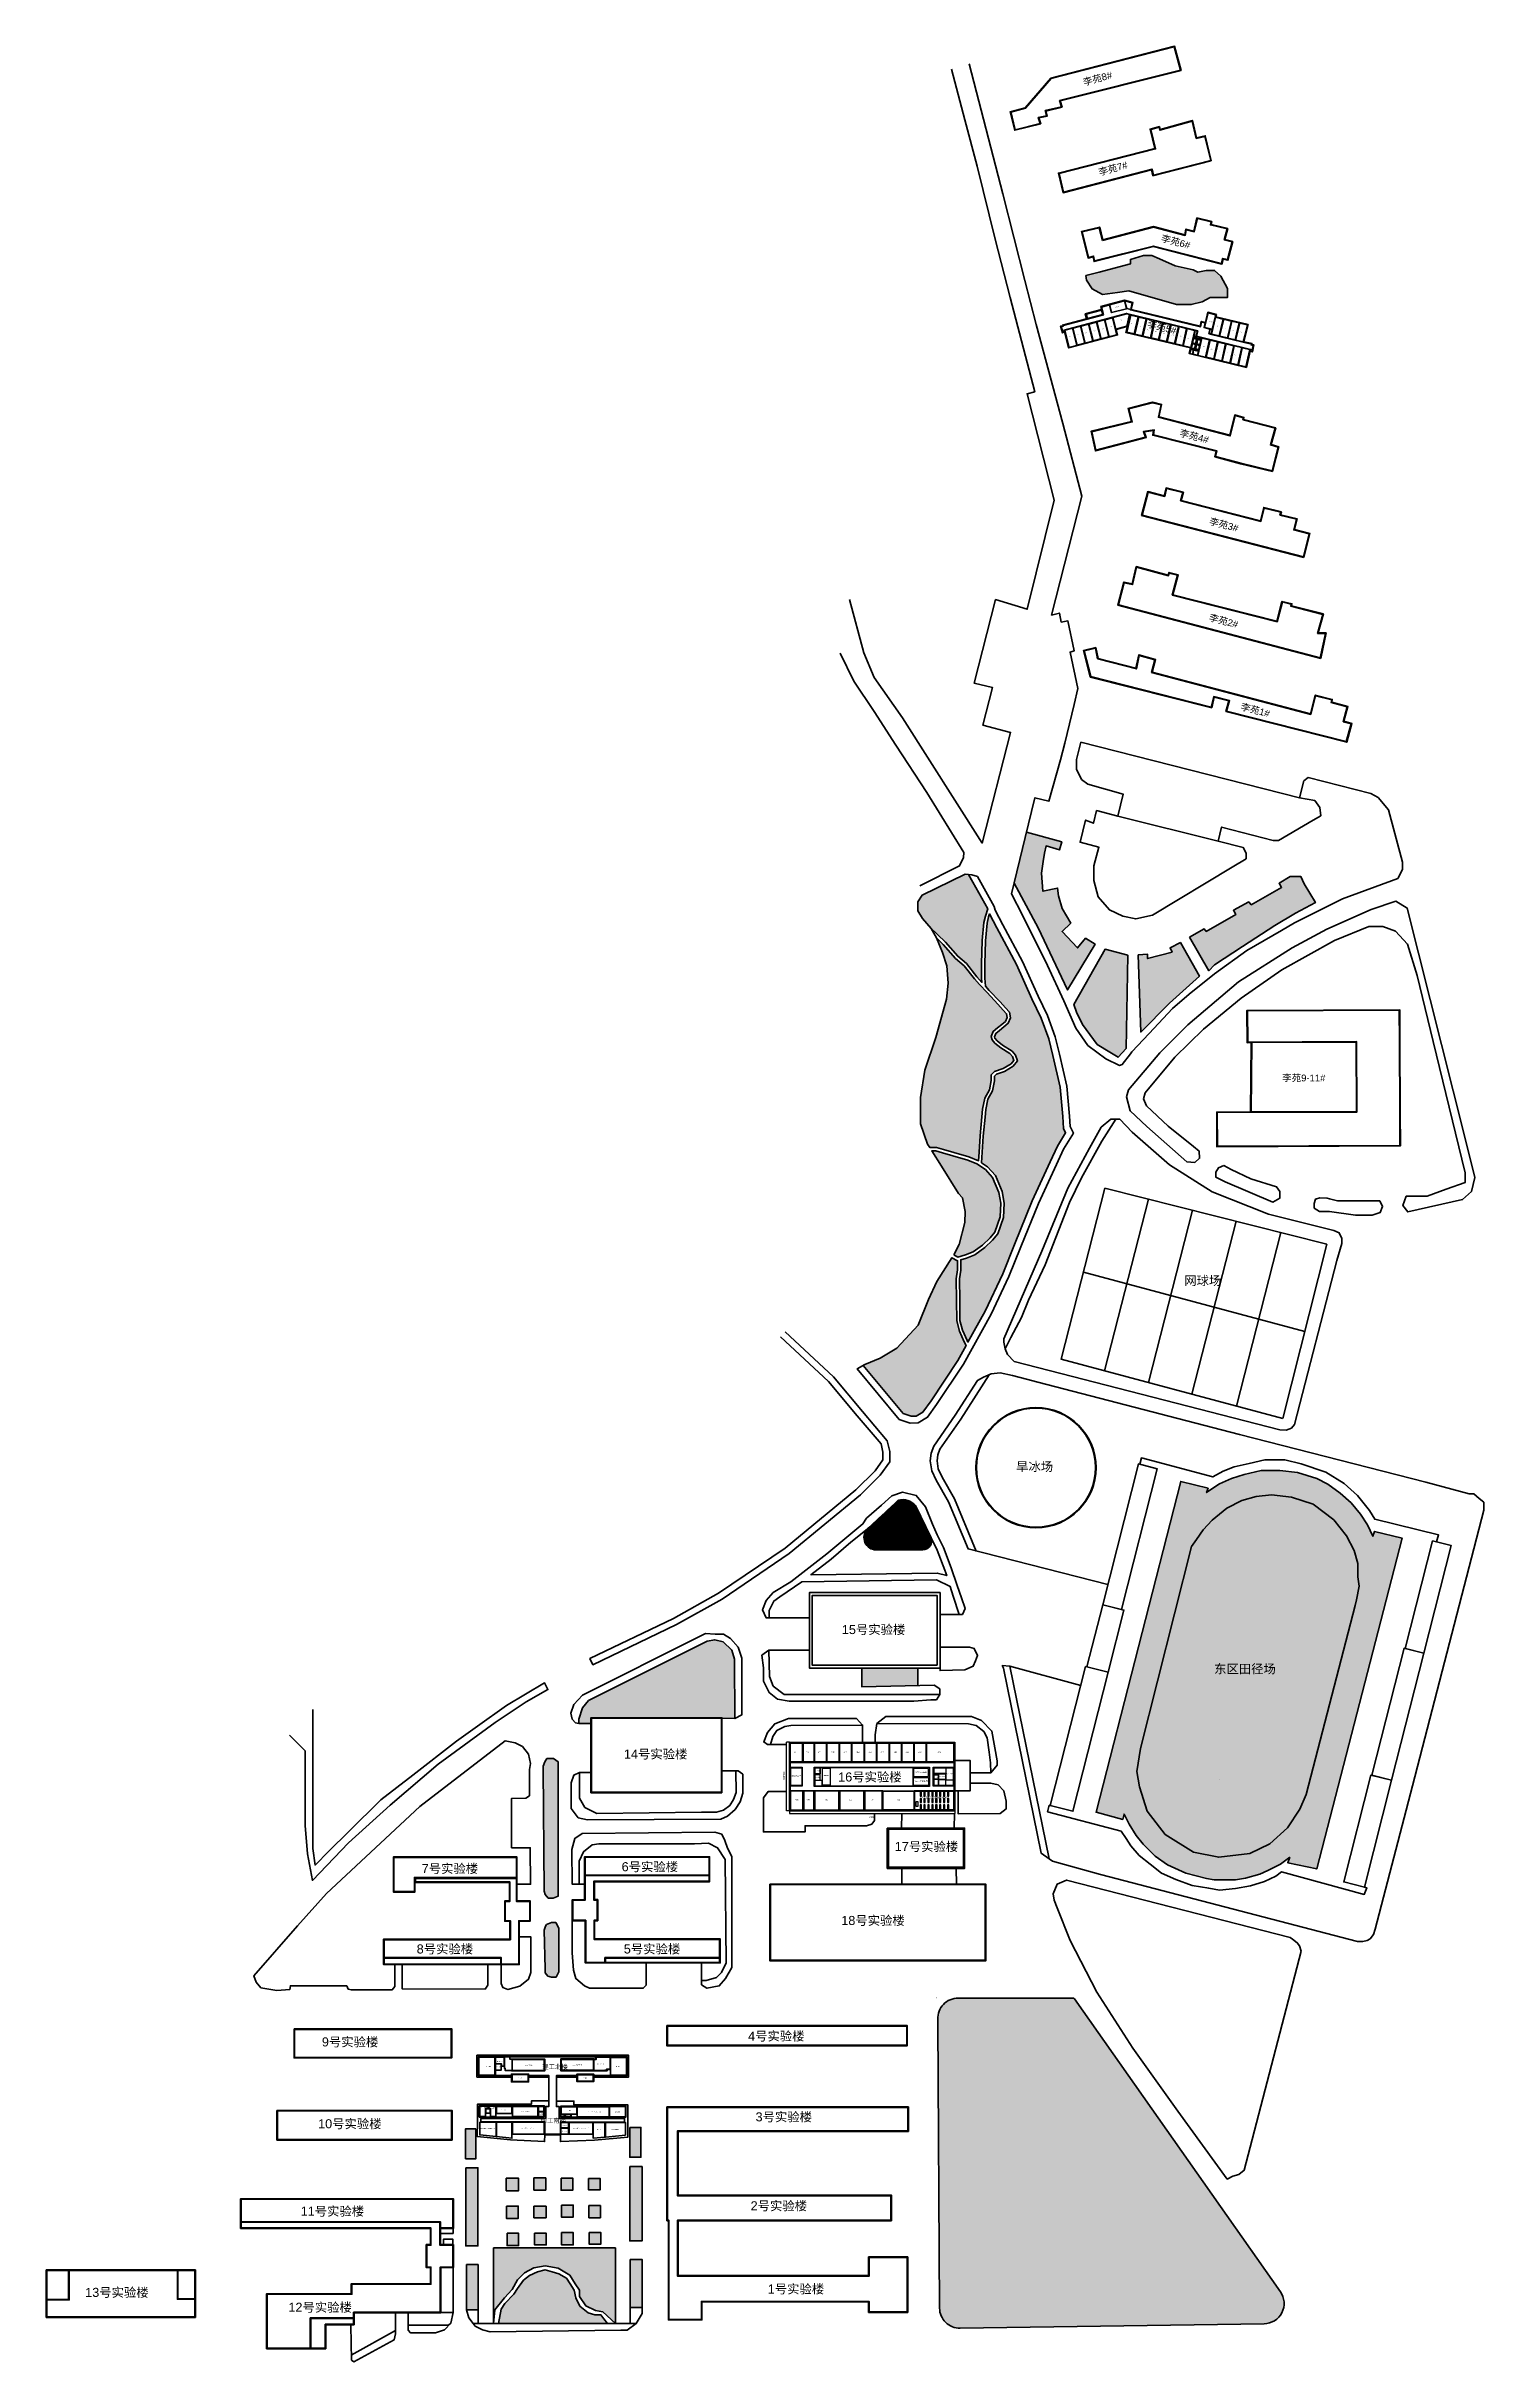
# Model space of a CAD drawing. Header units: millimetres. Extents: x -326080 to 309193, y -226399 to 796887.
import ezdxf

# ---------------------------------------------------------------- set-up
doc = ezdxf.new("R2010")
doc.units = ezdxf.units.MM
doc.layers.get('0').update_dxf_attribs({"color": 240})
doc.layers.add('wall-floor', color=7, linetype='Continuous')
doc.layers.get('0').off()
doc.styles.add('Annotative', font='arial.ttf')
doc.styles.get("Standard").update_dxf_attribs({"font": 'arial.ttf'})
doc.dimstyles.new('ISO-25', dxfattribs={"dimtxt": 2.5, "dimasz": 2.5, "dimexe": 1.25, "dimexo": 0.625, "dimtad": 1, "dimtxsty": 'Standard', "dimcen": 2.5, "dimadec": 0, "dimazin": 0, "dimtfac": 1, "dimtmove": 0, "dimatfit": 3, "dimfxl": 1, "dimarcsym": 0})
pattern_1 = [(37.5, (2389.561, 17033.26), (-0.80001565, 24.47066187), [0, -19.304, 0, -21.59, 0, -20.6375]), (7.5, (2389.56, 17033.26), (22.4761642, 35.841255), [0, -10.414, 0, -17.399, 0, -6.6675]), (327.5, (2373.94, 17033.26), (39.5496185, 0.07185923), [0, -6.35, 0, -22.86, 0, -29.845]), (317.5, (2373.94, 17033.26), (38.1778226, 11.1464662), [0, -3.175, 0, -14.986, 0, -17.145])]

# ---------------------------------------------------------------- blocks, each defined once
blk = doc.blocks.new('phone')
for points in [[(481, 3683), (531, 3683, 0.41421356), (541, 3693), (541, 3813, 0.41421356), (531, 3823), (481, 3823, 0.41421356), (471, 3813), (471, 3693, 0.41421356)], [(481, 3688), (531, 3688, 0.41421356), (536, 3693), (536, 3813, 0.41421356), (531, 3818), (481, 3818, 0.41421356), (476, 3813), (476, 3693, 0.41421356)]]:
    blk.add_lwpolyline(points, format="xyb", close=True)
blk = doc.blocks.new('*D7')
at = {"layer": 'wall-floor', "color": 0, "linetype": 'ByBlock', "lineweight": -2, "transparency": 16777216}
for p, q in [((2390, 17033), (2390, 15851)), ((2392, 15853), (75387, 15853)), ((75390, 17033), (75390, 15851))]:
    blk.add_line(p, q, dxfattribs=at)
at = {"layer": 'wall-floor', "color": 0, "linetype": 'ByBlock', "lineweight": 211, "transparency": 16777216}
for points in [[(2392, 15853), (2392, 15852), (2390, 15853)], [(75387, 15853), (75387, 15852), (75390, 15853)]]:
    blk.add_solid(points, dxfattribs=at)
at = {"layer": 'wall-floor', "color": 0, "linetype": 'ByBlock', "lineweight": 211, "transparency": 16777216, "insert": (38890, 15855), "char_height": 2.5, "attachment_point": 5}
blk.add_mtext('73000', dxfattribs=at)
blk = doc.blocks.new('*D8')
at = {"layer": 'wall-floor', "color": 0, "linetype": 'ByBlock', "lineweight": -2, "transparency": 16777216}
for p, q in [((2389, 47412), (1091, 47412)), ((1092, 17036), (1092, 47409)), ((2389, 17033), (1091, 17033))]:
    blk.add_line(p, q, dxfattribs=at)
at = {"layer": 'wall-floor', "color": 0, "linetype": 'ByBlock', "lineweight": 211, "transparency": 16777216}
for points in [[(1092, 47409), (1092, 47409), (1092, 47412)], [(1092, 17036), (1092, 17036), (1092, 17033)]]:
    blk.add_solid(points, dxfattribs=at)
at = {"layer": 'wall-floor', "color": 0, "linetype": 'ByBlock', "lineweight": 211, "transparency": 16777216, "insert": (1090, 32223), "char_height": 2.5, "attachment_point": 5, "rotation": 90}
blk.add_mtext('30378,65', dxfattribs=at)

msp = doc.modelspace()

# ---------------------------------------------------------------- hatches: boundary and pattern name
at = {"layer": 'wall-floor', "linetype": 'ByBlock', "lineweight": 211, "true_color": 0x58ba48, "transparency": 33554687}
h = msp.add_hatch(dxfattribs=at)
h.set_pattern_fill('AR-SAND', color=85, scale=0.5)
h.set_pattern_definition(pattern_1)
h.paths.add_polyline_path([(193043.496, 695252.697), (190220.94, 697850.198), (186547.141, 697850.198), (182828.525, 696999.295), (180857.227, 698118.904), (172837.581, 699865.502), (165893.204, 702955.637), (162464.542, 704481.336), (158814.421, 704481.336), (153079.72, 702686.931), (153079.72, 700716.413), (139190.95, 697133.644), (133367.538, 695631.428), (133714.88, 693548.311), (136223.805, 689652.051), (140704.059, 687233.684), (147379.622, 688129.372), (152303.368, 688790.012), (173365.04, 682710.442), (179950.983, 682710.442), (184755.036, 683922.202), (188339.23, 685803.15), (194342.76, 685803.15), (195910.838, 685803.15), (195910.838, 689878.544)])
h = msp.add_hatch(dxfattribs=at)
h.set_pattern_fill('AR-SAND', color=85, scale=0.5)
h.set_pattern_definition(pattern_1)
h.paths.add_polyline_path([(121200.791, 421369.864), (120864.766, 424845.35), (114412.517, 423470.2), (113695.6, 431527.436), (114568.165, 436606.052), (115076.929, 440262.939), (115799.618, 443464.825), (121681.13, 441735.662), (122719.04, 445292.804), (107083.523, 449502.886), (106525.315, 447248.326), (101667.492, 427101.71), (112239.974, 407314.105), (125303.365, 379864.009), (137404.861, 400118.15), (133277.933, 402661.55), (129678.529, 398412.214), (122888.536, 405604.526), (126671.397, 409385.879), (122966.125, 415882.048)])
h.paths.add_polyline_path([(151946.465, 395219.762), (141826.563, 397835.084), (128004.259, 373359.634), (129238.388, 370004.13), (131953.486, 364576.111), (135162.237, 360184.346), (138413.854, 355733.91), (143997.095, 352319.408), (147606.165, 350112.236), (151204.448, 353997.16)])
h.paths.add_polyline_path([(175125.558, 400794.088), (170615.501, 398462.232), (171486.412, 396565.658), (160662.289, 393736.337), (160662.289, 395632.919), (156463.269, 395290.914), (157594.107, 361214.045), (170260.942, 373969.157), (183523.599, 385994.583)])
h.paths.add_polyline_path([(216940.154, 408368.66), (226069.948, 413819.433), (234856.989, 418429.232), (229902.59, 426683.267), (228375.763, 429953.74), (223701.803, 429953.74), (218778.569, 426963.594), (219869.162, 425125.905), (206496.534, 417518.311), (205374.792, 418764.204), (198581.962, 415057.677), (199703.72, 413219.989), (186585.474, 405713.485), (185650.675, 406897.085), (179107.135, 403221.7), (187770.519, 388361.225), (190213.23, 390970.249), (202664.882, 399075.894)])
h = msp.add_hatch(dxfattribs=at)
h.set_pattern_fill('AR-SAND', color=85, scale=0.5)
h.set_pattern_definition(pattern_1)
h.paths.add_polyline_path([(76736.447, 216091.245), (80413.501, 222705.675), (79634.27, 224355.154), (77450.052, 228978.715), (76336.634, 233609.972), (76216.021, 242759.875), (76091.214, 252227.944), (76680.446, 256082.093), (76680.446, 260175.91), (74148.465, 261494.726), (67482.863, 250952.546), (63798.087, 243039.368), (59203.711, 231687.433), (49884.768, 221540.507), (42413.613, 217078.723), (35685.902, 214345.945), (34946.785, 213919.301), (52679.553, 192625.87), (56183.786, 191458.259), (58379.141, 191480.593), (61308.886, 193265.032), (64936.83, 198288.421)])
h.paths.add_polyline_path([(101882.748, 267370.029), (109683.175, 286652.606), (117654.249, 303890.313), (120882.233, 310870.935), (124440.051, 316671.121), (123425.913, 318647.74), (123152.204, 323877.543), (121990.59, 336850.579), (118835.831, 350817.386), (116992.221, 358258.845), (113679.289, 367368.639), (109543.156, 375850.225), (102674.644, 391092.72), (94083.72, 407226.299), (90780.106, 413430.418), (90328.024, 412114.886), (89720.66, 409373.778), (88988.428, 401560.181), (88677.5, 391425.554), (88677.5, 385116.665), (89006.378, 381498.195), (90702.623, 379655.191), (95424.067, 374525.251), (97846.368, 371893.373), (99605.397, 369982.154), (100087.667, 367499.444), (99051.668, 365106.099), (97165.345, 363559.93), (95214.288, 361983.455), (93526.14, 360635.556), (93004.321, 359185.47), (93201.249, 358508.294), (94169.888, 357338.857), (96569.733, 355437.847), (100747.992, 352823.49), (102199.338, 351066.215), (103128.614, 348460.137), (101272.902, 346159.971), (97477.173, 343790.816), (93825.029, 342599.701), (92982.032, 341720.672), (92982.032, 339647.26), (92035.192, 335247.911), (90092.401, 331574.281), (89125.252, 326995.093), (88795.817, 323563.887), (87993.165, 315203.907), (87575.332, 308121.258), (87298.966, 303436.611), (89926.896, 301670.641), (93448.542, 297844.301), (96331.593, 290822.117), (97311.555, 285642.007), (96962.455, 279311.602), (94395.077, 272109.283), (92122.255, 269248.273), (88694.464, 265951.77), (84254.925, 262713.846), (80580.499, 261281.456), (78080.446, 260572.767), (78080.446, 255975.693), (77492.617, 252130.722), (77615.899, 242778.328), (77734.449, 233784.988), (78777.539, 229446.258), (80900.126, 224953.157), (81250.547, 224211.386), (88847.676, 237877.402), (96630.451, 254386.408)])
h.paths.add_polyline_path([(95803.786, 285542.442), (94886.078, 290393.472), (92162.952, 297026.13), (88943.192, 300524.465), (85241.244, 303012.174), (81197.11, 304660.279), (74550.929, 306577.971), (70036.745, 307880.495), (67099.008, 308728.151), (65277.622, 308728.151), (69530.064, 301969.21), (77123.188, 289900.499), (78845.715, 287941.351), (79957.744, 281938.823), (79814.663, 277085.708), (77395.634, 267389.762), (74952.9, 262767.003), (76844.776, 261781.594), (80102.464, 262705.049), (83528.512, 264040.615), (87728.197, 267103.605), (91010.175, 270259.879), (93065.742, 272847.412), (95476.679, 279610.862)])
h.paths.add_polyline_path([(95761.302, 354292.217), (93185.426, 356332.668), (91937.968, 357838.721), (91532.965, 359231.409), (92342.988, 361482.389), (94337.571, 363074.96), (96281.643, 364645.792), (97901.69, 365973.702), (98630.72, 367657.89), (98306.71, 369325.878), (96816.254, 370945.288), (94393.953, 373577.165), (89672.51, 378707.105), (86416.459, 382244.868), (84167.6, 384688.297), (79543.012, 390525.167), (75784.489, 393715.4), (70339.601, 399971.944), (67360.375, 402829.645), (70054.297, 396380.993), (71969.263, 390460.947), (72512.776, 382854.84), (71756.587, 375744.789), (67118.624, 358896.611), (62216.908, 344337.36), (60208.818, 332369.364), (60208.818, 320704.354), (63430.005, 311664.802), (64333.886, 310228.151), (67311.087, 310228.151), (70452.591, 309321.7), (74966.774, 308019.176), (81689.462, 306079.409), (85950.01, 304343.109), (86177.762, 308203.707), (86597.112, 315312.068), (87402.226, 323697.687), (87739.19, 327207.316), (88763.14, 332055.44), (90707.213, 335731.493), (91582.032, 339796.21), (91582.032, 342283.486), (93057.408, 343821.925), (96880.741, 345068.872), (100331.453, 347222.679), (101546.496, 348728.732), (100963.273, 350364.335), (99813.041, 351757.023)])
h.paths.add_polyline_path([(90078.374, 415696.179), (83435.229, 427487.573), (81511.844, 430901.528), (80095.378, 431027.131), (60977.266, 421755.011), (59136.257, 418853.043), (59159.866, 414818.611), (61169.09, 411427.849), (64416.473, 407593.402), (71354.261, 400938.611), (76771.113, 394714.283), (80554.433, 391503.001), (85232.772, 385598.291), (87446.573, 383192.953), (87277.5, 385053.173), (87277.5, 391447.024), (87590.434, 401647.045), (88334.916, 409591.364), (88978.298, 412495.024)])
at = {"layer": 'wall-floor', "linetype": 'ByBlock', "lineweight": 211, "true_color": 0xf27172, "transparency": 33554687}
h = msp.add_hatch(color=11, dxfattribs=at)
h.dxf.hatch_style = 1
h.paths.add_polyline_path([(273096.455, 137620.079), (260942.162, 140560.711), (260245.417, 138393.929), (257900.605, 143421.15), (254768.973, 148223.099), (250573.196, 153146.618), (245830.128, 157431.911), (240296.559, 161413.273), (235431.878, 163935.814), (226904.311, 166522.528), (219029.611, 167403.896), (210790.056, 167403.896), (203341.018, 165762.723), (197777.046, 163969.592), (192449.401, 161559.336), (189081.426, 159289.207), (186749.976, 157717.73), (187415.28, 159652.378), (175272.662, 162663.194), (137874.871, 16453.478), (149701.425, 13277.399), (150275.309, 15602.229), (152434.669, 11089.79), (155530.335, 6084.087), (158626.001, 2261.56), (163937.197, -2956.504), (169430.488, -6748.699), (177608.814, -10454.817), (186653.009, -12821.151), (190112.882, -13397.565), (194968.824, -13397.565), (199490.929, -13397.565), (203972.351, -12688.321), (210255.541, -11006.287), (213772.509, -9293.578), (219448.851, -6529.288), (223475.652, -3425.525), (222626.112, -5902.085), (235395.653, -8628.474)])
h.paths.add_polyline_path([(253619.942, 120507.405), (254179.248, 116299.597), (252972.328, 110326.26), (252410.185, 107836.298), (230716.926, 24301.35), (228000.044, 17759.593), (222504.288, 9495.77), (214698.811, 2471.923), (205774.072, -1753.894), (192105.13, -3444.22), (180878.76, -1190.455), (168431.105, 6556.885), (160492.777, 16933.617), (157056.74, 27700.916), (155929.42, 34462.226), (157450.134, 44550.203), (180044.285, 133898.304), (182243.339, 137024.176), (185191.416, 141214.755), (189219.903, 145557.506), (195607.746, 150824.636), (202295.406, 154191.368), (208624.372, 156015.736), (215424.321, 156780.797), (224255.434, 155750.909), (233881.345, 152543.555), (242934.166, 145708.142), (248527.212, 138646.08), (251883.033, 132054.816), (253619.942, 126392.461)], flags=16)
h.paths.add_polyline_path([(188794.694, 76131.193), (219259.906, 76131.193), (219259.906, 83706.909), (188794.694, 83706.909)], flags=8)
at = {"layer": 'wall-floor', "linetype": 'ByBlock', "lineweight": 211}
h = msp.add_hatch(dxfattribs=at)
h.set_pattern_fill('ANSI32', color=3)
h.set_pattern_definition([(45, (2389.561, 17033.2605), (-6.7351921, 6.7351921), []), (45, (2394.0515, 17033.2605), (-6.7351921, 6.7351921), [])])
h.paths.add_polyline_path([(58058.652, 151988.849, 0.2948993163), (50499.959, 154323.615), (36712.931, 141502.011, 0.6418057262), (40631.496, 132362.359), (61285.547, 132362.359, 0.5124046251), (64959.199, 137748.228)])
at = {"layer": 'wall-floor', "linetype": 'ByBlock', "lineweight": 211, "true_color": 0x58ba48, "transparency": 33554687}
h = msp.add_hatch(color=85, dxfattribs=at)
h.dxf.hatch_style = 1
h.paths.add_polyline_path([(253619.942, 120507.405), (253619.942, 126392.461), (251883.033, 132054.816), (248527.212, 138646.08), (242934.166, 145708.142), (233881.345, 152543.555), (224255.434, 155750.909), (215424.321, 156780.797), (208624.372, 156015.736), (202295.406, 154191.368), (195607.746, 150824.636), (189219.903, 145557.506), (185191.416, 141214.755), (182243.339, 137024.176), (180044.285, 133898.304), (157450.134, 44550.203), (155929.42, 34462.226), (157056.74, 27700.916), (160492.777, 16933.617), (168431.105, 6556.885), (180878.76, -1190.455), (192105.13, -3444.22), (205774.072, -1753.894), (214698.811, 2471.923), (222504.288, 9495.77), (228000.044, 17759.593), (230716.926, 24301.35), (252410.185, 107836.298), (252972.328, 110326.26), (254179.248, 116299.597)])
h.paths.add_polyline_path([(188794.694, 76131.193), (219259.906, 76131.193), (219259.906, 83706.909), (188794.694, 83706.909)], flags=24)
h = msp.add_hatch(dxfattribs=at)
h.set_pattern_fill('AR-SAND', color=85, scale=0.5)
h.set_pattern_definition(pattern_1)
h.paths.add_polyline_path([(-21949.099, 84126.163), (-23041.184, 88000.439), (-26938.409, 91703.48), (-30642.935, 92645.292), (-34026.241, 91981.738), (-86436.683, 65828.685), (-89042.866, 62572.241), (-90723.184, 57636.164), (-90723.184, 55716.576), (-85412.469, 55716.576), (-85412.469, 58183.093), (-27493.915, 58183.093), (-27493.915, 57938.15), (-21738.157, 57819.602)])
at = {"layer": 'wall-floor', "linetype": 'ByBlock', "lineweight": 211, "true_color": 0x939598, "transparency": 33554687}
h = msp.add_hatch(dxfattribs=at)
h.set_pattern_fill('AR-SAND', color=252, scale=0.5)
h.set_pattern_definition(pattern_1)
h.paths.add_polyline_path([(59080.087, 80153.441), (34411.965, 80153.441), (34411.965, 71837.098), (59148.586, 72434.235)])
at = {"layer": 'wall-floor', "linetype": 'ByBlock', "lineweight": 211, "true_color": 0x58ba48, "transparency": 33554687}
h = msp.add_hatch(dxfattribs=at)
h.set_pattern_fill('AR-SAND', color=85, scale=0.5)
h.set_pattern_definition(pattern_1)
h.paths.add_polyline_path([(-99518.786, -34858.722), (-100900.131, -32274.188), (-102848.16, -32274.188), (-105008.704, -33230.114), (-105528.056, -33876.374), (-106015.205, -35757.817), (-105610.818, -52773.469), (-105569.332, -54519.095), (-104371.16, -55959.887), (-102812.746, -56455.557), (-100793.874, -56455.557), (-99518.786, -54118.847)])
h.paths.add_polyline_path([(-99927.681, 36471.889), (-99927.681, 38728.974), (-101923.026, 40137.407), (-103139.091, 40137.407), (-104838.835, 40137.407), (-105764.715, 38728.423), (-106455.671, 36753.089), (-106423.76, 35775.414), (-105972.835, -18493.665), (-105616.785, -19940.848), (-104205.118, -21598.899), (-102087.609, -21598.899), (-99828.931, -20646.402), (-99828.931, -18035.856)])
h = msp.add_hatch(dxfattribs=at)
h.set_pattern_fill('AR-SAND', color=85, scale=0.5)
h.set_pattern_definition(pattern_1)
h.paths.add_polyline_path([(128350.277, -66080.566, 0.2441769706), (127614.058, -65698.235), (76902.647, -65698.235, 0.4270861693), (67911.258, -75091.85), (67979.19, -76643.622), (68709.243, -202679.554, 0.4168386185), (77841.806, -211626.444), (212100.836, -209646.446, 0.6024524622), (219330.316, -195470.736)])
h = msp.add_hatch(dxfattribs=at)
h.set_pattern_fill('AR-SAND', color=85, scale=0.5)
h.set_pattern_definition(pattern_1)
h.paths.add_polyline_path([(-63299.247, -122877.874), (-68193.78, -122877.874), (-68193.78, -136019.525), (-63299.247, -136019.525)])
h.paths.add_polyline_path([(-62788.667, -140196.08), (-68249.852, -140196.08), (-68249.852, -173006.363), (-62788.667, -173006.363)])
h.paths.add_polyline_path([(-136201.8, -123443.744), (-140751.325, -123443.744), (-140751.325, -136689.507), (-136201.8, -136689.507)])
h.paths.add_polyline_path([(-135328.116, -140700.87), (-140676.688, -140700.87), (-140676.688, -175255.777), (-135328.116, -175255.777)])
h = msp.add_hatch(dxfattribs=at)
h.set_pattern_fill('AR-SAND', color=85, scale=0.5)
h.set_pattern_definition(pattern_1)
h.paths.add_polyline_path([(-135279.423, -183476.435), (-140410.809, -183476.435), (-140410.809, -203533.919), (-135279.423, -203533.919)])
h.paths.add_polyline_path([(-62708.889, -181242.332), (-68084.798, -181242.332), (-68084.798, -202519.319), (-62708.889, -202519.319)])
h.paths.add_polyline_path([(-62788.667, -140196.08), (-68249.852, -140196.08), (-68249.852, -173006.363), (-62788.667, -173006.363)])
h.paths.add_polyline_path([(-63299.247, -122877.874), (-68193.78, -122877.874), (-68193.78, -136019.525), (-63299.247, -136019.525)])
h.paths.add_polyline_path([(-136201.8, -123443.744), (-140751.325, -123443.744), (-140751.325, -136689.507), (-136201.8, -136689.507)])
h.paths.add_polyline_path([(-135328.116, -140700.87), (-140676.688, -140700.87), (-140676.688, -175255.777), (-135328.116, -175255.777)])
at = {"layer": 'wall-floor', "linetype": 'ByBlock', "lineweight": 211, "true_color": 0xafd9aa, "transparency": 33554687}
h = msp.add_hatch(dxfattribs=at)
h.set_pattern_fill('AR-SAND', color=9, scale=0.5)
h.set_pattern_definition(pattern_1)
h.paths.add_polyline_path([(-117360.869, -145323.527), (-122810.995, -145323.527), (-122810.995, -150886.161), (-117360.869, -150886.161)])
h.paths.add_polyline_path([(-117475.607, -157653.073), (-122753.61, -157653.073), (-122753.61, -163101.006), (-117475.607, -163101.006)])
h.paths.add_polyline_path([(-117360.869, -169638.529), (-122466.766, -169638.529), (-122466.766, -175086.47), (-117360.869, -175086.47)])
h.paths.add_polyline_path([(-105088.255, -169601.691), (-110254.617, -169601.691), (-110254.617, -174823.366), (-105088.255, -174823.366)])
h.paths.add_polyline_path([(-105203.058, -157666.426), (-110599.042, -157666.426), (-110599.042, -162773.344), (-105203.058, -162773.344)])
h.paths.add_polyline_path([(-105370.624, -145208.832), (-110591.258, -145208.832), (-110591.258, -150542.078), (-105370.624, -150542.078)])
h.paths.add_polyline_path([(-93437.748, -145266.183), (-98543.644, -145266.183), (-98543.644, -150599.422), (-93437.748, -150599.422)])
h.paths.add_polyline_path([(-93205.629, -157149.999), (-98429.393, -157149.999), (-98429.393, -162486.439), (-93205.629, -162486.439)])
h.paths.add_polyline_path([(-93205.629, -169372.161), (-98314.59, -169372.161), (-98314.59, -174765.984), (-93205.629, -174765.984)])
h.paths.add_polyline_path([(-81035.997, -169257.403), (-86144.942, -169257.403), (-86144.942, -174479.079), (-81035.997, -174479.079)])
h.paths.add_polyline_path([(-81150.799, -157436.903), (-86259.761, -157436.903), (-86259.761, -162773.344), (-81150.799, -162773.344)])
h.paths.add_polyline_path([(-81332.765, -145380.878), (-86381.293, -145380.878), (-86381.293, -150484.727), (-81332.765, -150484.727)])
at = {"layer": 'wall-floor', "linetype": 'ByBlock', "lineweight": 211, "transparency": 33554687}
h = msp.add_hatch(dxfattribs=at)
h.set_pattern_fill('SACNCR', color=4, scale=5, angle=121)
h.set_pattern_definition([(166, (-125687.839, -162077.57), (-2.8803826, -11.5525835), []), (166, (-125692.175, -162070.354), (-2.8803826, -11.5525835), [0, -11.90625])])
h.paths.add_polyline_path([(-128414.175, -176095.121), (-128414.175, -209530.907), (-127829.233, -203478.149), (-123578.47, -198104.98), (-120113.652, -194501.038), (-117819.593, -190251.962), (-114805.813, -187104.5), (-110622.521, -184946.239), (-105562.075, -184069.45), (-99826.904, -185126.097), (-94690.832, -188164.051), (-92306.796, -191918.526), (-90440.28, -194857.99), (-90440.28, -197561.479), (-87696.172, -201675.663), (-83355.448, -203833.924), (-80184.236, -204306.037), (-74562.214, -209530.907), (-74562.214, -176095.121)])
at = {"layer": 'wall-floor', "linetype": 'ByBlock', "lineweight": 211, "true_color": 0x139b48, "transparency": 33554687}
h = msp.add_hatch(dxfattribs=at)
h.set_pattern_fill('GRASS', color=114, scale=3, angle=121)
h.set_pattern_definition([(211, (2389.56, 17033.26), (-18.434448, -73.936534), [14.2875, -93.475573]), (166, (2389.56, 17033.26), (-18.434448, -73.936534), [14.2875, -61.9125]), (256, (2389.56, 17033.26), (73.936534, -18.434448), [14.2875, -61.9125])])
h.paths.add_polyline_path([(-128414.175, -176095.121), (-128414.175, -209530.907), (-127829.233, -203478.149), (-123578.47, -198104.98), (-120113.652, -194501.038), (-117819.593, -190251.962), (-114805.813, -187104.5), (-110622.521, -184946.239), (-105562.075, -184069.45), (-99826.904, -185126.097), (-94690.832, -188164.051), (-92306.796, -191918.526), (-90440.28, -194857.99), (-90440.28, -197561.479), (-87696.172, -201675.663), (-83355.448, -203833.924), (-80184.236, -204306.037), (-74562.214, -209530.907), (-74562.214, -176095.121)])
at = {"layer": 'wall-floor', "linetype": 'ByBlock', "lineweight": 211, "transparency": 33554687}
h = msp.add_hatch(dxfattribs=at)
h.set_pattern_fill('AR-SAND', color=4, scale=6, angle=121)
h.set_pattern_definition([(158.5, (2389.56, 17033.26), (-246.76095, -159.46884), [0, -231.648, 0, -259.08, 0, -247.65]), (128.5, (2389.56, 17033.26), (-507.5764, 9.67466), [0, -124.968, 0, -208.788, 0, -80.01]), (88.5, (2486.1, 16872.58), (-245.17386, 406.36355), [0, -76.2, 0, -274.32, 0, -358.14]), (78.5, (2486.1, 16872.6), (-350.609, 323.8071), [0, -38.1, 0, -179.832, 0, -205.74])])
h.paths.add_polyline_path([(-92801.598, -194728.759), (-94510.909, -192030.938), (-96124.024, -189484.946), (-99571.355, -187512.079), (-102495.158, -186680.249), (-105651.089, -185782.377), (-108995.015, -186680.249), (-112503.582, -188298.942), (-115157.501, -190367.278), (-117878.908, -194009.341), (-119385.79, -196527.311), (-123395.548, -200691.175), (-125104.843, -203209.145), (-126172.244, -209530.907), (-78002.629, -209530.907), (-79621.962, -207431.02), (-80942.437, -205718.681), (-83670.312, -205718.681), (-86661.602, -204823.125), (-90327.601, -201855.514), (-92081.893, -198213.451)])

# ---------------------------------------------------------------- linework, layer by layer
at = {"layer": 'wall-floor', "linetype": 'ByBlock', "lineweight": 211}
for p, q in [((180534.428, 665888.675), (180429.957, 665429.574)), ((181773.493, 665123.844), (180429.957, 665429.574)), ((181877.965, 665582.945), (180534.428, 665888.675)), ((180770.2, 665352.15), (180874.672, 665811.251)), ((181101.725, 665276.709), (181206.196, 665735.81)), ((181433.25, 665201.268), (181537.721, 665660.369)), ((181877.965, 665582.945), (181773.493, 665123.844)), ((182397.118, 665464.808), (182292.647, 665005.707)), ((183740.655, 665159.078), (182397.118, 665464.808)), ((182632.89, 664928.283), (182737.362, 665387.384)), ((182964.415, 664852.842), (183068.886, 665311.943)), ((183295.94, 664777.401), (183400.411, 665236.502)), ((183740.655, 665159.078), (183636.183, 664699.977)), ((179385.145, 661162.793), (179532.64, 661810.962)), ((183636.183, 664699.977), (182292.647, 665005.707)), ((147431.689, 456581.267), (191906.171, 445564.618)), ((206497.898, 356792.53), (206497.853, 356788.701)), ((141799.632, 292274.325), (122424.655, 216705.953)), ((161068.817, 287397.339), (141621.779, 211547.906)), ((239938.141, 267435.696), (141799.632, 292274.325)), ((180566.944, 282462.409), (161046.988, 206328.574)), ((199836.506, 277585.327), (180244.487, 201170.426)), ((219574.147, 272589.776), (199908.315, 195886.981)), ((220352.565, 190393.845), (239938.141, 267435.696)), ((132278.614, 255139.427), (230128.454, 228848.296)), ((122424.655, 216705.953), (220352.565, 190393.845)), ((59080.087, 80153.441), (59148.586, 72434.235)), ((131103.418, 72467.415), (99789.497, 80927.267)), ((-27733.915, 57943.093), (-21738.157, 57819.602)), ((192315.748, 31110.813), (192315.748, 31110.813)), ((52063.474, 15848.985), (51913.86, 9442.387)), ((75274.565, 15848.985), (75196.367, 9442.387)), ((52021.991, -8360.919), (52070.536, -15300.409)), ((76099.902, -8360.919), (76225.21, -15300.409)), ((-127609.543, -97538.909), (-127609.543, -99935.425)), ((-135279.423, -203533.919), (-135279.423, -209530.907)), ((-68084.798, -202519.319), (-68084.798, -209530.907)), ((-191279.627, -223462.043), (-171723.638, -212641.797))]:
    msp.add_line(p, q, dxfattribs=at)
at = {"layer": 'wall-floor'}
for p, q in [((2389.561, 17033.261), (2389.561, 47411.906)), ((2389.561, 47411.906), (75389.561, 47411.906)), ((75149.561, 47171.906), (75149.561, 47171.906)), ((75389.561, 47411.906), (75389.561, 17033.261)), ((8260.131, 38415.596), (2629.561, 38415.596)), ((64042.437, 32058.002), (64042.437, 32058.002)), ((74871.027, 36104.012), (74871.027, 36104.012)), ((56974.624, 28003.595), (13577.339, 28003.595)), ((64042.437, 28003.595), (64042.437, 28003.595)), ((74871.027, 28254.855), (74871.027, 28254.855)), ((2389.561, 17033.261), (75389.561, 17033.261)), ((75389.561, 17033.261), (2389.561, 17033.261)), ((57503.903, 17273.261), (57503.903, 17273.261)), ((75149.561, 17273.261), (75149.561, 17273.261))]:
    msp.add_line(p, q, dxfattribs=at)
at = {"layer": 'wall-floor', "linetype": 'ByBlock', "lineweight": 211}
for points in [[(81802.483, 789103.228), (96697.09, 731675.576), (106437.738, 693393.457), (111404.757, 673872.372), (123132.249, 630224.171), (131628.78, 598078.897), (118235.267, 545493.951), (121643.738, 546393.801), (122457.848, 542441.127), (125438.858, 542936.695), (128192.354, 529675.141), (126422.625, 529135.11), (129764.064, 513026.09), (128143.53, 505976.168), (124010.424, 488966.48), (122219.181, 481594.666), (117028.185, 463260.284), (110867.288, 464785.236), (106525.315, 447248.326), (100505.262, 422281.651), (105323.941, 412907.056), (116419.877, 390692.806), (123623.468, 374989.611), (128978.217, 363015.831), (134232.043, 355325.794), (142150.313, 349436.356), (148192.224, 346472.875), (149482.197, 346905.214), (153046.674, 351606.985), (153653.004, 352461.012), (161364.596, 360651.928), (171659.209, 371586.415), (178956.724, 377923.004), (190226.923, 386992.204), (204579.541, 397253.147), (219793.405, 406170.421), (225543.487, 409540.705), (246745.809, 420083.176), (271201.4, 429134.727), (273317.758, 433070.579), (273317.758, 436268.461), (267165.536, 459391.602), (262581.537, 464825.285), (259382.386, 466596.425), (231623.527, 473680.959), (229654.823, 472254.209), (227729.268, 464808.825)], [(100789.766, 765642.613), (102101.169, 760046.555), (113096.891, 762819.382), (112340.305, 765440.952), (116022.353, 766146.766), (115417.086, 768465.852), (122528.991, 770179.955), (121772.419, 772902.364), (175124.002, 786340.243), (172377.134, 796595.679), (118086.121, 782625.667), (106694.714, 769543.924), (100231.496, 767767.395), (100789.766, 765642.613)], [(73943.172, 786834.081), (79887.144, 764420.727), (85328.101, 743904.126), (93217.434, 711699.866), (99927.909, 685831.774), (110747.28, 644206.299), (107419.884, 643316.26), (119294.565, 596326.987), (107432.418, 548074.284), (93468.492, 552332.762), (89622.49, 537309.794), (84019.593, 515424.176), (92129.679, 513453.528), (87864.404, 496932.147), (100127.094, 493675.246), (87556.739, 444768.588), (52299.597, 500149.935), (39829.288, 517965.464), (35166.793, 528808.604), (28886.666, 552397.187)], [(188527.27, 746421.531), (185945.834, 757089.62), (182123.345, 756146.857), (180286.557, 763837.806), (166088.729, 759818.661), (165735.117, 761149.412), (162045.834, 760128.486), (164197.324, 751563.588), (121493.82, 740648.297), (123469.825, 732465.91), (162613.553, 742623.355), (163195.451, 739990.322), (188527.27, 746421.531)], [(140652.339, 711091.216), (139314.789, 716725.357), (131764.053, 714907.496), (134557.12, 703555.034), (136742.926, 704153.604), (137162.13, 702028.697), (163272.088, 708612.918), (193291.692, 700925.32), (193817.929, 703156.692), (195976.282, 702631.429), (197959.494, 710453.494), (194553.403, 711356.334), (195776.012, 716176.332), (188436.907, 717944.395), (188738.007, 719242.225), (182633.201, 720746.319), (181257.773, 714911.816), (177753.246, 715820.667), (177260.72, 713340.268), (163197.349, 716961.229), (140652.339, 711091.216)], [(133367.538, 695631.428), (133714.88, 693548.311), (136223.805, 689652.051), (140704.059, 687233.684), (147379.622, 688129.372), (152303.368, 688790.012), (173365.04, 682710.442), (179950.983, 682710.442), (184755.036, 683922.202), (188339.23, 685803.15), (194342.76, 685803.15), (195910.838, 685803.15), (195910.838, 689878.544), (193043.496, 695252.697), (190220.94, 697850.198), (186547.141, 697850.198), (182828.525, 696999.295), (180857.227, 698118.904), (172837.581, 699865.502), (165893.204, 702955.637), (162464.542, 704481.336), (158814.421, 704481.336), (153079.72, 702686.931), (153079.72, 700716.413), (139190.95, 697133.644), (133367.538, 695631.428)], [(139979.648, 681828.768), (140289.589, 680589.596), (133092.039, 678716.284), (133708.425, 676461.138), (123061.088, 673659.427), (123118.905, 673385.987), (122375.563, 673190.254), (122375.563, 673322.076), (122171.742, 673266.15), (122993.309, 670260.271), (123152.834, 670314.843), (123116.722, 670434.118), (123944.209, 670653.841), (125759.285, 663598.308), (147421.154, 669326.985), (146736.367, 671735.815), (151043.587, 672870.457), (151614.426, 672721.332), (151056.561, 670374.242), (179682.282, 663597.239), (179054.504, 661050.333), (204361.836, 654985.077), (206009.968, 662084.094), (206945.646, 661833.586), (207647.409, 664906.493), (206711.727, 665106.901), (206814.519, 665475.83), (203212.36, 666303.955), (205047.263, 673890.15), (190787.475, 677323.988), (191040.841, 678421.364), (187268.923, 679330.075), (186198.747, 674855.933), (184367.576, 675321.443), (183859.509, 673247.812), (153370.034, 680579.825), (154115.309, 683710.732), (150471.482, 684641.503), (139979.648, 681828.768)], [(143808.003, 682606.629), (140269.738, 681658.063), (141142.388, 678169.122), (123343.174, 673485.484), (123400.983, 673212.081), (122500.155, 672974.88), (123126.049, 670684.912), (123908.117, 670892.574), (123763.985, 671491.342), (151387.9, 678815.295), (182800.735, 671126.995)], [(145335.488, 676973.758), (146643.34, 671895.692), (151428.371, 673181.887), (152631.315, 678301.539), (151373.102, 678596.887), (145335.488, 676973.758)], [(150506.737, 684392.961), (151417.309, 680991.936), (153208.493, 680566.808), (153891.421, 683578.631), (150506.737, 684392.961)], [(202922.02, 666124.442), (187720.258, 669820.596), (188235.965, 671904.912), (185598.391, 672563.164), (186099.924, 674633.422), (184543.071, 675029.196), (184035.744, 672958.59), (153081.109, 680402.463), (153124.95, 680586.636)], [(190704.722, 678032.404), (190753.512, 678243.72)], [(182800.735, 671126.995), (182260.423, 668752.586), (206154.7, 662947.725), (206014.484, 662331.338), (206767.122, 662129.835), (207359.272, 664722.764), (206412.08, 664925.637), (206515.892, 665298.223), (202922.02, 666124.442)], [(203612.984, 668981.154), (204791.181, 673743.033), (201423.389, 674576.301), (199568.75, 667080.469), (202950.856, 666243.659), (203612.984, 668981.154)], [(179532.64, 661810.962), (179385.145, 661162.793), (180547.992, 660898.18), (179385.145, 661162.793), (179770.266, 662855.214), (180933.113, 662590.6), (180547.992, 660898.18)], [(180991.617, 662577.287), (183119.929, 662092.976), (182734.808, 660400.556), (180606.496, 660884.867), (180991.617, 662577.287)], [(182882.303, 661048.724), (182734.808, 660400.556), (180606.496, 660884.867), (180753.991, 661533.035)], [(229507.882, 571262.935), (232092.206, 581387.618), (225235.573, 583164.415), (226403.744, 587885.612), (219140.794, 589662.409), (219508.393, 590984.449), (212166.689, 592818.125), (210741.045, 586932.187), (175194.49, 596017.06), (176153.355, 599627.1), (169025.716, 601416.139), (168194.693, 597933.895), (160875.284, 599818.784), (158314.712, 589647.719), (229507.882, 571262.935)], [(236960.167, 526626.204), (239236.391, 537374.273), (235782.795, 537374.273), (238059.033, 545847.216), (224009.195, 549456.059), (224145.579, 550338.088), (220204.573, 551301.789), (217910.07, 542563.579), (171554.254, 554323.219), (173875.811, 563160.678), (170220.583, 564098.728), (169953.469, 562925.136), (155778.774, 566640.295), (153979.108, 558968.662), (150363.698, 559840.926), (147776.829, 550059.107), (236960.167, 526626.204)], [(24795.087, 528713.486), (30884.897, 516348.501), (39734.138, 502842.137), (49451.017, 488011.52), (63110.702, 467163.102), (79367.013, 440627.534), (79336.172, 438326.198), (77542.397, 434665.354), (60015.681, 425849.462)], [(188798.799, 504793.929), (135505.999, 518339.037), (132673.445, 529708.203), (137552.396, 530851.164), (138543.431, 526203.133), (155696.003, 521707.508), (156991.975, 527650.883), (163852.996, 525669.758), (162404.562, 520107.367), (232790.971, 501586.771), (234925.516, 509892.264), (242015.25, 508063.529), (241782.562, 506817.842), (248923.57, 504943.511), (247098.941, 498395.948), (250658.58, 497430.288), (248475.015, 489597.129), (195556.033, 503104.517), (196895.756, 507743.5), (189862.179, 509465.188), (188798.799, 504793.929)], [(131125.091, 489407.853), (129162.258, 481710.585), (129162.258, 477409.17), (131427.064, 472881.365), (134220.32, 470843.848), (149847.49, 466391.506), (147431.689, 456581.267), (138070.49, 459147.02), (136711.619, 453487.269), (133238.903, 454921.069), (130823.118, 445110.829), (139127.404, 442922.386), (136889.076, 434631.521), (136889.076, 428223.255), (138732.226, 420990.131), (143741.189, 415274.634), (149695.247, 412440.505), (155413.019, 411212.379), (162831.962, 412865.622), (198036.471, 434074.36), (204242.486, 437813.136), (204242.486, 440274.245), (202916.443, 442777.722), (191906.171, 445564.618), (193323.806, 451799.705), (216147.659, 445942.502), (218463.121, 445942.502), (233773.547, 454870.012), (237175.592, 456853.745), (236707.598, 460463.159), (234533.887, 463533.467), (227729.268, 464808.825), (131125.091, 489407.853)], [(107083.523, 449502.886), (122719.04, 445292.804), (121681.13, 441735.662), (115799.618, 443464.825), (115076.929, 440262.939), (114568.165, 436606.052), (113695.6, 431527.436), (114412.517, 423470.2), (120864.766, 424845.35), (121200.791, 421369.864), (122966.125, 415882.048), (126671.397, 409385.879), (122888.536, 405604.526), (129678.529, 398412.214), (133277.933, 402661.55), (137404.861, 400118.15), (125303.365, 379864.009), (112239.974, 407314.105), (101667.492, 427101.71)], [(34946.785, 213919.301), (52679.553, 192625.87), (56183.786, 191458.259), (58379.141, 191480.593), (61308.886, 193265.032), (64936.83, 198288.421), (76736.447, 216091.245), (80413.501, 222705.675), (79634.27, 224355.154), (77450.052, 228978.715), (76336.634, 233609.972), (76216.021, 242759.875), (76091.214, 252227.944), (76680.446, 256082.093), (76680.446, 260175.91), (74148.465, 261494.726), (67482.863, 250952.546), (63798.087, 243039.368), (59203.711, 231687.433), (49884.768, 221540.507), (42413.613, 217078.723), (35685.902, 214345.945), (32310.169, 212397.354), (50920.862, 190049.715), (55712.008, 188453.304), (59234.877, 188489.144), (63386.484, 191017.791), (67404.155, 196580.811), (79301.683, 214531.358), (91518.485, 236507.423), (99379.937, 253183.32), (104663.81, 266244.999), (112436.822, 285459.805), (120377.212, 302631.158), (123531.403, 309452.199), (127879.095, 316540.089), (126388.25, 319445.842), (126145.202, 324089.789), (124960.837, 337316.897), (121755.265, 351508.665), (119865.935, 359134.67), (116444.8, 368541.997), (112259.578, 377124.244), (105369.133, 392415.414), (96731.709, 408636.319), (93275.956, 415126.151), (92911.78, 416778.814), (85469.828, 429988.069), (83022.116, 430767.607), (80095.378, 431027.131), (60977.266, 421755.011), (59136.257, 418853.043), (59159.866, 414818.611), (61169.09, 411427.849), (64950.022, 406963.398), (67360.375, 402829.645), (70054.297, 396380.993), (71969.263, 390460.947), (72512.776, 382854.84), (71756.587, 375744.789), (67118.624, 358896.611), (62216.908, 344337.36), (60208.818, 332369.364), (60208.818, 320704.354), (63430.005, 311664.802), (64333.886, 310228.151), (67311.087, 310228.151), (70452.591, 309321.7), (74966.774, 308019.176), (81689.462, 306079.409), (85950.01, 304343.109), (86177.762, 308203.707), (86597.112, 315312.068), (87402.226, 323697.687), (87739.19, 327207.316), (88763.14, 332055.44), (90707.213, 335731.493), (91582.032, 339796.21), (91582.032, 342283.486), (93057.408, 343821.925), (96880.741, 345068.872), (100331.453, 347222.679), (101546.496, 348728.732), (100963.273, 350364.335), (99813.041, 351757.023), (95761.302, 354292.217), (93185.426, 356332.668), (91937.968, 357838.721), (91532.965, 359231.409), (92342.988, 361482.389), (94337.571, 363074.96), (96281.643, 364645.792), (97901.69, 365973.702), (98630.72, 367657.89), (98306.71, 369325.878), (96816.254, 370945.288), (94393.953, 373577.165), (89672.51, 378707.105), (86416.459, 382244.868), (84167.6, 384688.297), (79543.012, 390525.167), (75784.489, 393715.4), (70339.601, 399971.944), (67360.375, 402829.645)], [(81511.844, 430901.528), (83435.229, 427487.573), (90078.374, 415696.179), (88978.298, 412495.024), (88334.916, 409591.364), (87590.434, 401647.045), (87277.5, 391447.024), (87277.5, 385053.173), (87446.573, 383192.953), (85232.772, 385598.291), (80554.433, 391503.001), (76771.113, 394714.283), (71354.261, 400938.611), (64416.473, 407593.402)], [(179107.135, 403221.7), (185650.675, 406897.085), (186585.474, 405713.485), (199703.72, 413219.989), (198581.962, 415057.677), (205374.792, 418764.204), (206496.534, 417518.311), (219869.162, 425125.905), (218778.569, 426963.594), (223701.803, 429953.74), (228375.763, 429953.74), (229902.59, 426683.267), (234856.989, 418429.232), (226069.948, 413819.433), (216940.154, 408368.66), (202664.882, 399075.894), (190213.23, 390970.249), (187770.519, 388361.225), (179107.135, 403221.7)], [(151372.193, 332592.662), (152883.615, 326398.34), (160289.537, 319448.611), (178009.521, 303929.681), (181466.297, 303595.685), (183642.229, 305455.506), (183389.939, 308607.76), (180898.672, 310625.197), (169678.641, 319711.22), (160110.604, 328636.526), (158912.262, 331662.685), (159511.441, 334436.669), (172755.613, 350086.156), (185311.975, 362584.947), (201962.51, 376234.189), (220048.776, 388677.989), (243284.833, 401662.403), (258372.123, 407952.992), (264665.221, 407952.992), (270232.193, 405775.478), (275557.123, 400130.078), (279752.527, 386258.529), (286865.33, 357134.174), (301052.617, 299042.362), (301052.617, 294813.516), (292599.544, 291748.874), (284206.756, 288706.088), (274930.459, 288706.088), (273397.52, 284571.149), (275656.586, 281748.453), (299860.812, 287232.555), (303814.158, 290781.09), (305347.098, 296910.374), (300667.608, 315298.241), (275404.766, 416042.063), (270371.821, 419009.03), (259515.706, 415425.537), (239857.341, 406709.453), (224472.148, 398530.449), (200892.754, 383391.582), (178372.641, 364480.206), (166093.492, 352104.938), (152194.361, 335673.788), (151372.193, 332592.662)], [(156463.269, 395290.914), (160662.289, 395632.919), (160662.289, 393736.337), (171486.412, 396565.658), (170615.501, 398462.232), (175125.558, 400794.088), (183523.599, 385994.583), (170260.942, 373969.157), (157594.107, 361214.045), (156463.269, 395290.914)], [(151946.465, 395219.762), (141826.563, 397835.084), (128004.259, 373359.634), (129238.388, 370004.13), (131953.486, 364576.111), (135162.237, 360184.346), (138413.854, 355733.91), (143997.095, 352319.408), (147606.165, 350112.236), (151204.448, 353997.16), (151946.465, 395219.762)], [(97668.21, 221174.449), (100266.982, 226170.505), (104926.78, 235128.818), (108054.899, 242797.296), (115432.25, 258419.142), (126076.953, 285891.553), (131365.042, 296815.893), (140442.024, 313014.538), (146684.869, 322721.759)], [(194312.779, 302302.269), (191930.672, 301238.352), (190866.332, 299262.506), (190866.332, 297033.345), (194920.973, 295006.836), (215954.408, 286090.192), (219046.069, 287812.73), (219046.069, 290801.83), (217626.943, 292879.002), (206273.95, 296374.733), (197607.177, 300529.076), (194312.779, 302302.269)], [(240060.159, 287855.864), (236824.265, 288014.415), (234857.345, 287348.469), (234254.583, 285445.766), (234254.583, 283447.921), (236602.2, 281957.471), (241043.619, 281957.471), (252591.323, 280308.453), (259919.672, 280308.453), (263472.814, 281418.368), (264519.707, 284145.584), (263282.466, 286650.815), (260998.298, 286650.815), (255351.354, 286650.815), (249165.08, 286650.815), (244533.312, 286650.815), (241043.619, 287475.32), (240060.159, 287855.864)], [(493.245, 228702.063), (21823.407, 208801.856), (34658.597, 193554.517), (45592.44, 180565.849), (46678.258, 175928.437), (46678.258, 171221.076), (42472.691, 165411.424), (33703.209, 156764.432), (2267.509, 130713.564), (-27428.409, 110641.228), (-47513.455, 99396.543), (-84494.382, 81640.287), (-85792.897, 84344.701), (-85792.897, 84344.701), (-48896.832, 102060.211), (-29003.949, 113197.314), (466.102, 133116.979), (31689.164, 158991.633), (40188.792, 167372.542), (43678.258, 172192.956), (43678.258, 175581.908), (42835.087, 179183.003), (32363.516, 191622.522), (19644.728, 206731.584), (-1553.273, 226508.489)], [(143112.696, 117150.15), (81307.324, 132803.425), (72600.062, 153584.584), (67267.689, 163165.513), (65222.224, 167368.293), (64561.866, 171751.293), (65037.324, 175157.358), (66225.969, 178246.58), (75605.767, 191858.11), (85489.854, 207266.061), (88131.271, 208718.256), (91464.164, 210134.116), (95472.496, 210614.263), (100938.415, 209521.517), (107199.359, 207882.397), (112187.504, 206576.498), (201262.847, 183373.602), (283601.935, 162254.435), (302781.307, 157116.768), (304902.709, 157170.399), (307219.418, 155137.043), (309193.148, 153404.717), (309193.148, 149940.05), (277760.75, 28063.394), (261183.328, -35238.581), (260563.524, -37585.419), (259079.716, -39481.662), (257708.619, -40251.42), (255755.271, -40739.561), (253369.5, -40635.56), (139865.984, -11027.391), (118579.241, -5126.281), (117183.655, -4164.503), (113619.52, -1708.253), (96904.2, 80062.655), (96432.39, 81241.678), (99789.497, 80927.267), (117183.655, -4164.503)], [(84946.169, 131881.825), (75302.535, 154897.772), (69929.115, 164552.454), (68120.415, 168268.755), (67593.248, 171767.728), (67960.898, 174401.489), (68898.105, 176837.237), (78104.134, 190196.601), (90680.285, 209801.113)], [(157194.28, 170216.998), (157906.101, 173031.498), (189472.939, 164624.774), (194037.885, 167222.755), (198869.39, 169021.355), (205500.2, 170520.193), (212534.911, 172110.329), (221294.223, 172110.329), (228458.184, 170386.961), (239434.566, 166718.965), (247598.153, 161656.234), (253429.269, 156360.354), (258793.909, 149765.487), (261026.399, 145935.131), (289265.159, 138959.752), (288336.697, 135922.236)], [(11195.545, 102409.235), (1572.602, 102409.235), (-7985.416, 102409.235), (-9496.319, 105823.798), (-7952.58, 109960.666), (-4766.564, 113539.39), (2923.265, 118267.796), (18884.291, 130638.119), (27651.696, 138059.361), (34831.806, 143838.967), (36369.511, 146353.392), (42985.777, 152175.647), (47600.163, 156236.265), (52293.435, 157852.63), (58406.514, 156472.806), (62429.309, 151426.598), (65623.887, 143739.024), (67658.939, 139056.435), (70401.989, 133395.619), (73839.543, 124403.793), (76550.814, 116691.56), (78465.858, 111244.2), (80086.411, 106458.428), (78825.527, 103885.153), (74990.341, 103885.153), (68960.671, 103885.153)], [(-6571.884, 102409.235), (-6571.884, 105588.886), (-4566.251, 109745.729), (-1836.21, 111625.546), (7902.151, 118331.062), (7902.151, 118331.062), (67348.613, 119086.438), (67348.613, 119086.438), (73336.096, 116240.767), (74750.649, 111911.797), (77373.472, 103885.153)], [(-90723.184, 55716.576), (-90723.184, 57636.164), (-89042.866, 62572.241), (-86436.683, 65828.685), (-34026.241, 91981.738), (-30642.935, 92645.292), (-26938.409, 91703.48), (-23041.184, 88000.439), (-21949.099, 84126.163), (-21738.157, 57819.602), (-18702.827, 59456.479), (-18702.827, 84455.965), (-20248.739, 89332.244), (-23718.471, 93178.321), (-26844.654, 95101.355), (-30417.432, 95101.355), (-34677.292, 95479.098), (-37975.241, 93796.436), (-89138.356, 68196.876), (-92929.843, 64077.334), (-94303.584, 60287.349), (-93710.372, 57618.287), (-92217.224, 55991.285), (-90723.184, 55716.576), (-85412.469, 55716.576)], [(-6706.891, 88112.112), (-6462.059, 76434.702), (-4888.128, 72204.266), (43.521, 68498.259), (56110.461, 68498.259), (68894.498, 68498.259), (67285.591, 66154.631), (64907.198, 66154.631), (57317.348, 65560.278), (2287.248, 65560.278), (-2924.208, 66426.398), (-6666.677, 69293.305), (-9115.006, 74292.917), (-9115.006, 80306.429), (-9779.564, 85830.47), (-6706.891, 88112.112), (11195.545, 88112.112)], [(68960.671, 80153.441), (68960.671, 79019.646), (79874.642, 79440.199), (83591.005, 80982.226), (84537.64, 83330.314), (85491.326, 85695.89), (84011.737, 88727.418), (81943.181, 89393.293), (76508.865, 89393.293), (68960.671, 89393.293)], [(-218646.473, 50535.806), (-216894.083, 48783.852), (-214383.07, 46273.465), (-211715.303, 43606.362), (-211715.303, 39265.787), (-211715.303, 29200.454), (-211715.303, 10635.332), (-210668.961, -1915.727), (-208434.98, -13729.027), (-192536.839, 2842.907), (-174148.876, 19552.559), (-152835.569, 37682.531), (-127755.179, 56053.601), (-113960.019, 65298.929), (-104397.477, 70626.754), (-105920.201, 73695.692), (-122681.696, 63538.089), (-135514.703, 54427.668), (-144799.933, 47835.889), (-164076.111, 32885.343), (-178259.36, 21884.859), (-192361.133, 7910.217), (-201144.478, -793.943), (-207293.07, -6887.104), (-208298.06, 404.618), (-208298.06, 27107.585), (-208298.06, 60068.89), (-208298.06, 61864.641)], [(68894.498, 68498.259), (68894.498, 70961.993), (66313.514, 72607.195), (34411.965, 71837.098), (34411.965, 80153.441)], [(34670.158, 54925.204), (32068.062, 57791.19), (1902.903, 57791.19), (-4120.491, 55479.13), (-7349.023, 51649.781), (-8963.298, 47507.343), (-7404.398, 46408.648), (1095.786, 46408.648)], [(-5985.113, 46408.648), (-4958.566, 49926.89), (-3253.374, 52491.187), (353.181, 54286.199), (2955.358, 54745.046), (34670.158, 54925.204), (34670.158, 47411.906)], [(91356.594, 33825.125), (94164.816, 37170.582), (94164.816, 39131.706), (91856.682, 52321.251), (87240.432, 56974.121), (82778.046, 58781.438), (45001.634, 58781.438), (41039.354, 55589.796), (40193.041, 50629.296), (40193.041, 47411.906)], [(41039.354, 55589.796), (41039.354, 55589.796), (81547.031, 55435.981), (84855.358, 54705.367), (88240.61, 52128.984), (89702.43, 49360.335), (90587.221, 42977.058), (91247.14, 38216.109), (91356.594, 33825.125), (82240.517, 33825.125)], [(-118061.256, -15428.637), (-112017.908, -15428.637), (-112165.919, 734.373), (-114681.995, 734.373), (-120417.149, 734.373), (-120417.149, 22533.853), (-114200.634, 22681.798), (-112572.593, 23754.394), (-112572.593, 35377.065), (-112128.219, 38003.096), (-112979.251, 42034.602), (-115643.321, 45437.339), (-118862.416, 47175.692), (-123339.541, 48026.382), (-160938.48, 18990.119), (-202242.382, -19495.77), (-215020.695, -33723.582), (-234345.435, -55850.079), (-233357.322, -58663.813), (-231198.562, -61241.707), (-224157.219, -62356.861), (-218477.796, -61965.829), (-218193.01, -60227.453), (-193303.812, -60227.453), (-192643.389, -61806.507), (-191221.83, -62111.013), (-173179.702, -62039.963), (-171978.425, -60649.934), (-171978.425, -50895.147)], [(-106423.76, 35775.414), (-105972.835, -18493.665), (-105616.785, -19940.848), (-104205.118, -21598.899), (-102087.609, -21598.899), (-99828.931, -20646.402), (-99828.931, -18035.856), (-99927.681, 36471.889), (-99927.681, 38728.974), (-101923.026, 40137.407), (-103139.091, 40137.407), (-104838.835, 40137.407), (-105764.715, 38728.423), (-106455.671, 36753.089), (-106423.76, 35775.414)], [(-90453.43, 34021.931), (-92883.549, 32856.381), (-94099.679, 29485.699), (-94099.679, 18102.747), (-90948.768, 13958.475), (-86918.271, 13149.03), (-27955.045, 13435.698), (-25068.099, 14700.545), (-21646.088, 17601.6), (-19350.295, 21022.253), (-18288.694, 24841.877), (-18288.694, 33241.952), (-20281.25, 34735.786), (-21375.978, 34746.943)], [(-27231.529, 34666.019), (-21375.978, 34746.943), (-21156.977, 25193.135), (-22296.085, 22053.195), (-24022.017, 19361.819), (-26852.534, 17395.045), (-29890.167, 16497.925), (-36517.75, 16497.925), (-82778.824, 15919.308), (-88024.057, 18568.472), (-90453.43, 22597.412), (-90453.43, 26019.245), (-90453.43, 34021.931), (-85412.469, 34021.931)], [(57436.074, 38425.469), (62884.172, 38425.469), (75149.561, 38425.469), (75149.561, 25930.894), (75149.561, 38425.469), (2629.561, 38425.469), (2629.561, 25949.594), (8505.53, 25949.594), (13364.701, 25949.594), (24400.268, 25949.594), (35431.389, 25949.594), (43592.435, 25949.594), (35431.389, 25949.594), (24400.268, 25949.594)], [(75389.561, 25930.894), (82240.517, 25930.894), (82240.517, 39280.792), (75389.561, 39280.792)], [(1095.786, 25661.385), (-7106.089, 25535.77), (-9116.709, 22772.259), (-9116.709, 7761.375), (9293.096, 7761.375), (9293.096, 10462.075), (36436.594, 10462.075), (38754.57, 11100.947), (39910.201, 12747.698), (39910.201, 15848.985)], [(76979.929, 25930.894), (76979.929, 15718.111), (95509.596, 15890.99), (98128.458, 17891.392), (98128.458, 21324.186), (97090.791, 25893.008), (94546.064, 28486.127), (91408.368, 29251.715), (82240.517, 29251.715)], [(117635.699, 19428.769), (117173.15, 19546.22), (116440.47, 16667.421), (148969.185, 8016.091), (151147.095, 4789.727), (153313.324, 1580.667), (156986.707, -2624.286), (161853.042, -6515.802), (166846.386, -10508.883), (173129.533, -13359.507), (180412.269, -15942.672), (187661.44, -17183.938), (192473.666, -17960.542), (199555.044, -17256.042), (206065.862, -16115.426), (212341.773, -14203.21), (217375.918, -11854.878), (219859.433, -9976.212), (256419.245, -19876.983), (257493.185, -16924.792), (256505.56, -16712.284)], [(-36505.54, -50169.434), (-36505.54, -57913.812), (-36505.54, -59810.354), (-34101.673, -61321.592), (-28644.883, -60306.229), (-25928.276, -57118.466), (-23164.451, -52254.163), (-23164.451, -46964.829), (-23164.451, -30991.669), (-23164.451, -9794.513), (-23164.451, -3190.983), (-25053.424, 587.113), (-26143.223, 3893.976), (-27530.405, 6779.672), (-30642.222, 7566.685), (-89220.258, 7039.66), (-92473.454, 4827.778), (-93822.093, -70.642), (-93646.501, -15385.543), (-88168.547, -15385.543)], [(-90532.398, -15385.543), (-90532.398, -5148.976), (-88606.356, -1047.081), (-84811.674, 1996.702), (-81953.51, 2438.193), (-55646.823, 2438.193), (-39548.8, 2438.193), (-33456.541, 2824.362), (-29429.87, 767.427), (-26051.191, -4458.438), (-25548.033, -50122.756), (-27675.627, -54409.489), (-29812.448, -56592.401), (-34392.215, -57913.812), (-36505.54, -57913.812)], [(-117067.351, -50895.147), (-177032.885, -50895.147), (-177032.885, -39661.177), (-121180.124, -39661.177), (-121180.124, -31740.49), (-123493.841, -31740.49), (-123493.841, -22755.141), (-121424.283, -22755.141), (-121424.283, -14610.152), (-163165.511, -14610.152), (-163165.511, -18818.589), (-172699.871, -18818.589), (-172699.871, -12606.24), (-172699.871, -3349.157), (-118056.937, -3349.157), (-118056.937, -12606.24), (-118061.256, -12606.24), (-118061.256, -14610.152), (-118061.256, -22755.141), (-112175.948, -22755.141), (-112175.948, -31675.845), (-117067.351, -31737.467), (-117067.351, -50895.147), (-117307.351, -50895.147)], [(-176792.885, -39901.177), (-121180.124, -39901.177), (-120940.124, -39901.177), (-120940.124, -31500.49), (-123253.841, -31500.49), (-123253.841, -22995.141), (-121184.283, -22995.141), (-121184.283, -14370.152), (-162925.511, -14370.152), (-162925.511, -12846.24), (-118301.256, -12846.24), (-118301.256, -14610.152), (-118301.256, -22995.141), (-112415.948, -22995.141), (-112415.948, -31438.85), (-117307.351, -31500.471), (-117307.351, -31740.49), (-117307.351, -50655.147)], [(-177032.885, -47813.586), (-177032.885, -50895.147), (-124981.313, -50895.147), (-124981.313, -59240.179), (-124260.411, -61030.651), (-122093.657, -61868.123), (-116806.784, -60395.32), (-112935.503, -57348.633), (-111865.081, -54399.04), (-111865.081, -38669.951), (-117067.351, -38669.951)], [(-117307.351, -39901.177), (-117307.351, -50655.147), (-124981.313, -50655.147), (-124981.313, -47813.586), (-176792.885, -47813.586), (-176792.885, -39901.177), (-121180.124, -39901.177)], [(-105528.056, -33876.374), (-106015.205, -35757.817), (-105610.818, -52773.469), (-105569.332, -54519.095), (-104371.16, -55959.887), (-102812.746, -56455.557), (-100793.874, -56455.557), (-99518.786, -54118.847), (-99518.786, -34858.722), (-100900.131, -32274.188), (-102848.16, -32274.188), (-105008.704, -33230.114), (-105528.056, -33876.374)], [(-93610.607, -31522.175), (-93610.607, -45719.165), (-93120.224, -53411.113), (-92026.437, -57105.885), (-88254.765, -60348.229), (-85991.758, -61328.469), (-62230.204, -61328.469), (-60985.552, -60008.915), (-60985.552, -56389.551), (-60985.552, -50169.434)], [(-125221.313, -50655.147), (-176792.885, -50655.147), (-176792.885, -48053.586)], [(-168850.792, -50895.147), (-168767.145, -60594.18), (-168758.117, -61640.989), (-132179.005, -61751.099), (-130984.279, -60034.376), (-130984.279, -50895.147)], [(-103954.047, -100606.63), (-112931.74, -100606.63), (-112931.74, -102734.111), (-120482.996, -102734.111), (-120482.996, -100606.63), (-135779.284, -100606.63), (-135779.284, -90993.537), (-68736.224, -90993.537), (-68736.224, -100606.63), (-84123.069, -100606.63), (-84123.069, -102619.241), (-91571.956, -102619.241), (-91571.956, -100606.63), (-100624.671, -100606.63)], [(-103932.918, -113566.755), (-103954.047, -100606.63), (-103955.141, -99935.425), (-112931.74, -99935.425), (-112931.74, -99276.485), (-120482.996, -99276.485), (-120482.996, -99935.425), (-135066.646, -99935.425), (-135066.646, -91662.489), (-69476.423, -91662.489), (-69476.423, -99935.425), (-84123.069, -99935.425), (-84123.069, -99308.018), (-91571.956, -99308.018), (-91571.956, -99935.425), (-100624.671, -99935.425), (-100624.671, -100606.63), (-100642.537, -113646.004)], [(-125030.661, -95728.008), (-125030.661, -97538.909), (-127609.543, -97538.909), (-127609.543, -95728.008), (-127609.543, -94825.488), (-125030.661, -94825.488), (-125030.661, -95728.008), (-123727.439, -95728.008), (-123727.439, -91869.707), (-127609.543, -91869.707), (-127609.543, -94705.488), (-124910.661, -94705.488), (-124910.661, -95728.008)], [(-83315.596, -91662.489), (-83315.596, -92677.056), (-84067.777, -92677.056), (-84067.777, -92610.735), (-98721.785, -92610.735), (-98721.785, -97836.467), (-84067.777, -97836.467), (-82957.65, -97836.925), (-78173.922, -97827.836), (-78173.922, -97303.66), (-76732.727, -97303.66)], [(-69885.26, -118304.904), (-70603.881, -118304.904), (-70603.881, -120532.901), (-98836.275, -120415.129), (-98847.082, -125853.023), (-105811.443, -125853.023), (-105773.753, -120370.008), (-134019.123, -120275.943), (-134019.123, -118914.519), (-105352.415, -118914.519), (-105352.415, -113566.755), (-103932.918, -113566.755), (-103932.918, -111171.993), (-111682.723, -111171.993), (-111682.723, -112633.804), (-135358.861, -112633.804), (-135578.434, -112633.804), (-135578.434, -120270.75), (-135586.692, -126922.019), (-120965.549, -128419.852), (-105833.713, -129092.784), (-105813.054, -126087.375), (-98847.548, -126087.375), (-98853.513, -129088.999), (-83811.018, -128529.916), (-69077.625, -127173.349), (-69065.181, -126567.7), (-69065.181, -112895.546), (-69255.26, -112895.546), (-92904.694, -112895.546), (-92904.694, -111215.778), (-100642.537, -111215.778), (-100642.537, -113646.004), (-99441.513, -113646.004), (-99441.513, -118934.904), (-70603.881, -118934.904)], [(-151763.188, -184816.947), (-146148.199, -184816.947), (-146148.199, -174670.821), (-151907.521, -174670.821), (-151907.521, -167523.32), (-146148.199, -167523.32), (-146148.199, -154357.401), (-240189.531, -154357.401), (-240189.531, -167523.32), (-156303.812, -167523.32)], [(-146388.199, -167283.32), (-151907.521, -167283.32), (-151907.521, -164526.208), (-239949.531, -164526.208), (-239949.531, -154597.401), (-146388.199, -154597.401), (-146388.199, -167283.32), (-151907.521, -167283.32)], [(-240189.531, -164526.208), (-240189.531, -167523.32), (-156303.812, -167523.32), (-156303.812, -174670.821), (-158172.701, -174670.821), (-158172.701, -184816.947), (-156303.812, -184816.947), (-156303.812, -191944.029), (-191281.231, -191944.029), (-191281.231, -196341.129), (-228761.608, -196341.129), (-228761.608, -220652.846), (-202821.736, -220652.846)], [(-146388.199, -174910.821), (-146388.199, -184576.947), (-152003.188, -184576.947), (-152003.188, -204549.541), (-156063.812, -204549.541), (-190282.623, -204549.541), (-190282.623, -207020.431), (-209417.178, -207020.431), (-209417.178, -220412.846), (-228521.608, -220412.846), (-228521.608, -196581.129), (-191041.231, -196581.129), (-191041.231, -192184.029), (-156063.812, -192184.029), (-156063.812, -184576.947), (-157932.701, -184576.947), (-157932.701, -174910.821), (-156063.812, -174910.821), (-156063.812, -167283.32), (-239949.531, -167283.32), (-239949.531, -164766.208), (-152147.521, -164766.208), (-152147.521, -167283.32), (-152147.521, -174910.821), (-146388.199, -174910.821), (-146388.199, -184576.947), (-152003.188, -184576.947)], [(-239949.531, -164766.208), (-239949.531, -167283.32), (-156063.812, -167283.32), (-156063.812, -174910.821)], [(-65324.735, -209530.907), (-74562.214, -209530.907), (-137404.666, -209530.907), (-128414.175, -209530.907), (-127829.233, -203478.149), (-123578.47, -198104.98), (-120113.652, -194501.038), (-117819.593, -190251.962), (-114805.813, -187104.5), (-110622.521, -184946.239), (-105562.075, -184069.45), (-99826.904, -185126.097), (-94690.832, -188164.051), (-92306.796, -191918.526), (-90440.28, -194857.99), (-90440.28, -197561.479), (-87696.172, -201675.663), (-83355.448, -203833.924), (-80184.236, -204306.037), (-74562.214, -209530.907), (-78002.629, -209530.907), (-79621.962, -207431.02), (-80942.437, -205718.681), (-83670.312, -205718.681), (-86661.602, -204823.125), (-90327.601, -201855.514), (-92081.893, -198213.451), (-92801.598, -194728.759), (-94510.909, -192030.938), (-96124.024, -189484.946), (-99571.355, -187512.079), (-102495.158, -186680.249), (-105651.089, -185782.377), (-108995.015, -186680.249), (-112503.582, -188298.942), (-115157.501, -190367.278), (-117878.908, -194009.341), (-119385.79, -196527.311), (-123395.548, -200691.175), (-125104.843, -203209.145), (-126172.244, -209530.907)], [(-326080.414, -199088.545), (-326080.414, -185858.964), (-315970.891, -185858.964)], [(-325840.414, -198848.545), (-325840.414, -186098.964), (-316210.891, -186098.964)], [(-260150.172, -198801.035), (-260150.172, -185858.964), (-268125.782, -185858.964)], [(-267885.782, -186098.964), (-260390.172, -186098.964), (-260390.172, -198561.035)], [(-190042.623, -209853.683), (-190042.623, -204789.541), (-156063.812, -204789.541), (-152003.188, -204789.541), (-151763.188, -204789.541), (-151763.188, -204549.541), (-151763.188, -184816.947), (-146388.199, -184816.947)], [(-146290.602, -204628.546), (-147323.096, -209302.872), (-150054.524, -212260.728), (-154083.367, -213580.384), (-165122.842, -213580.384), (-166078.833, -212511.006), (-166078.833, -204789.541)], [(-62708.889, -202519.319), (-62708.889, -205132.525), (-65324.735, -209530.907), (-69431.816, -212463.655), (-72108.745, -212463.655), (-129844.911, -213237.308), (-133255.247, -212357.577), (-136482.224, -210744.721), (-137404.666, -209530.907), (-139370.067, -206944.697), (-140410.809, -203533.919)], [(-209417.178, -220652.846), (-202821.736, -220652.846), (-202581.736, -220645.76), (-202581.736, -220412.846), (-202581.736, -210093.683), (-190282.623, -210093.683), (-190042.623, -210093.683), (-190042.623, -209853.683), (-190042.623, -207020.431)], [(-191561.552, -210360.456), (-191232.159, -225667.937), (-190181.342, -226398.646), (-172408.951, -216762.45), (-171723.638, -214159.308), (-171723.638, -204789.541)], [(-190282.623, -207260.431), (-190282.623, -209853.683)], [(-171723.638, -214159.308), (-171723.638, -214159.308)], [(-147323.096, -209302.872), (-148251.611, -210308.359), (-166078.833, -210308.359)], [(-202821.736, -220412.846), (-209177.178, -220412.846)]]:
    msp.add_lwpolyline(points, dxfattribs=at)
for points in [[(100556.828, 765584.729), (101923.188, 759754.159), (113396.327, 762647.379), (112643.833, 765254.766), (116319.314, 765959.321), (115711.065, 768289.834), (122826.75, 770004.848), (122069.5, 772729.695), (175418.86, 786167.015), (172547.477, 796887.329), (117954.095, 782839.513), (106561.275, 769756.148), (99939.072, 767935.919)], [(188816.354, 746247.309), (186122.408, 757380.361), (182300.617, 756437.77), (180461.883, 764136.868), (166258.041, 760116.022), (165904.798, 761445.387), (161755.974, 760297.293), (163906.326, 751736.923), (121204.931, 740822.171), (123293.833, 732172.293), (162432.917, 742328.533), (163014.533, 739696.777)], [(140829.202, 711385.267), (139492.688, 717015.044), (131473.379, 715084.373), (134382.921, 703258.494), (136557.413, 703853.967), (136975.613, 701734.149), (163271.633, 708365.29), (193469.133, 700632.136), (193996.038, 702866.342), (196150.5, 702342.026), (198250.483, 710624.65), (194844.416, 711527.484), (196068.366, 716352.767), (188724.482, 718121.982), (189025.305, 719418.618), (182455.229, 721037.345), (181080.483, 715205.733), (177567.365, 716116.812), (177074.753, 713635.977), (163197.013, 717209.143)], [(133512.176, 678505.924), (140304.572, 680323.868), (140834.089, 678345.431), (134041.693, 676527.487)], [(138205.426, 675118.437), (141621.969, 675991.07), (143546.32, 668456.832), (140129.778, 667584.198)], [(141777.24, 676031.358), (145202.717, 676906.273), (147116.729, 669412.514), (143691.252, 668537.599)], [(143787.984, 682685.008), (150384.602, 684369.878), (151263.773, 680927.737), (144667.155, 679242.867)], [(153191.122, 678092.03), (156470.265, 677345.84), (154757.042, 669817.056), (151477.899, 670563.246)], [(156731.56, 677252.654), (160034.542, 676501.04), (158320.904, 668970.435), (155017.922, 669722.05)], [(160281.866, 676427.175), (163600.876, 675671.913), (161871.99, 668074.299), (158552.981, 668829.561)], [(163883.439, 675541.227), (167166.776, 674794.083), (165448.132, 667241.477), (162164.795, 667988.621)], [(185809.089, 672669.826), (189172.027, 671837.759), (190760.368, 678257.305), (187397.43, 679089.372)], [(188899.305, 669675.184), (192309.429, 668899.189), (194006.009, 676354.832), (190595.885, 677130.827)], [(192451.12, 668838.834), (195942.683, 667974.942), (197797.713, 675472.355), (194306.15, 676336.247)], [(196081.15, 667961.546), (199340.167, 667155.192), (201187.647, 674622.088), (197928.629, 675428.443)], [(124001.705, 671373.267), (127474.555, 672260.283), (129398.76, 664726.619), (125925.91, 663839.604)], [(127557.188, 672287.883), (130991.532, 673165.063), (132913.565, 665639.901), (129479.221, 664762.721)], [(131109.718, 673248.007), (134522.654, 674119.719), (136449.941, 666573.988), (133037.005, 665702.275)], [(134669.967, 674158.731), (138039.314, 675019.31), (139948.721, 667543.581), (136579.374, 666683.002)], [(167415.797, 674704.127), (170796.466, 673934.834), (169077.846, 666382.333), (165697.177, 667151.625)], [(171035.027, 673803.633), (174313.647, 673057.562), (172603.875, 665543.943), (169325.255, 666290.014)], [(174545.351, 672987.745), (177912.121, 672221.615), (176180.668, 664612.716), (172813.898, 665378.846)], [(178127.472, 672115.995), (181465.961, 671356.301), (179747.212, 663803.234), (176408.723, 664562.928)], [(179802.206, 662995.572), (181112.92, 668755.524), (184462.583, 667993.287), (183151.869, 662233.334)], [(180429.957, 665429.574), (181773.493, 665123.844), (181244.524, 662799.282), (179900.988, 663105.012)], [(181063.397, 668213.237), (182406.934, 667907.507), (181877.965, 665582.945), (180534.428, 665888.675)], [(182187.656, 667492.057), (181073.445, 667745.603), (181152.543, 668093.198), (182266.754, 667839.652)], [(182142.465, 667563.874), (181145.263, 667790.794), (181197.734, 668021.38), (182194.936, 667794.461)], [(181716.692, 671250.608), (182657.1, 671036.612), (182135.912, 668746.243), (181195.504, 668960.239)], [(182926.087, 667789.37), (184269.624, 667483.64), (183740.655, 665159.078), (182397.118, 665464.808)], [(184683.062, 667909.871), (187992.966, 667156.681), (186235.19, 659432.111), (182925.287, 660185.3)], [(184050.346, 667068.19), (182936.135, 667321.736), (183015.233, 667669.331), (184129.444, 667415.785)], [(184005.155, 667140.007), (183007.953, 667366.927), (183060.424, 667597.513), (184057.626, 667370.594)], [(188241.981, 667047.991), (191580.995, 666288.177), (189856.82, 658711.265), (186517.806, 659471.08)], [(187865.567, 669908.262), (188686.118, 669705.239), (189177.052, 671689.429), (188356.501, 671892.452)], [(191800.894, 666186.112), (195139.908, 665426.298), (193415.734, 657849.386), (190076.719, 658609.2)], [(195385.342, 665324.737), (198725.394, 664564.687), (197002.326, 656992.639), (193662.274, 657752.689)], [(181151.378, 662938.12), (180037.168, 663191.665), (180116.265, 663539.26), (181230.476, 663285.715)], [(181106.187, 663009.937), (180108.985, 663236.857), (180161.456, 663467.443), (181158.658, 663240.523)], [(182292.647, 665005.707), (183636.183, 664699.977), (183107.214, 662375.415), (181763.678, 662681.145)], [(183014.068, 662514.252), (181899.858, 662767.798), (181978.955, 663115.393), (183093.166, 662861.848)], [(182968.877, 662586.07), (181971.675, 662812.99), (182024.146, 663043.576), (183021.348, 662816.656)], [(198980.378, 664477.406), (202253.936, 663732.487), (200534.566, 656176.691), (197261.008, 656921.61)], [(202496.115, 663604.365), (205862.342, 662838.358), (204130.963, 655229.784), (200764.735, 655995.791)], [(201725.921, 612424.592), (215830.754, 608986.297), (218611.952, 619842.457), (215248.918, 620878.891), (217287.73, 628275.649), (203054.867, 632007.357), (203252.657, 632844.099), (199147.669, 633970.417), (197004.463, 624973.213), (165683.956, 633133.75), (166863.035, 638618.742), (162837.734, 639579.547), (152080.618, 636884.391), (153556.52, 631099.156), (135673.843, 626749.137), (137576.531, 618081.004), (160051.306, 623957.541), (159126.786, 626449.75), (163266.713, 627090.147), (162916.49, 624962.959), (190968.525, 617888.965), (190428.586, 615478.918)], [(201785.668, 612657.055), (215657.132, 609275.648), (218322.7, 619680.461), (214955.657, 620718.13), (216991.779, 628105.132), (202767.419, 631834.611), (202965.819, 632673.931), (199323.602, 633673.275), (197181.135, 624679.169), (165401.008, 632959.459), (166579.081, 638439.777), (162839.116, 639332.475), (152372.753, 636710.166), (153849.065, 630923.32), (135958.571, 626571.399), (137757.411, 618376.368), (159734.07, 624122.661), (158799.495, 626641.977), (163557.329, 627377.957), (163189.152, 625141.714), (191253.809, 618064.537), (190713.007, 615650.639)], [(229680.902, 570970.382), (232383.891, 581559.959), (225525.562, 583337.195), (226694.515, 588061.555), (219438.359, 589836.69), (219805.639, 591157.581), (211990.334, 593109.544), (210565.003, 587224.894), (175488.64, 596189.597), (176447.772, 599800.646), (168848.635, 601708.031), (168017.959, 598227.237), (160701.456, 600111.378), (158023.738, 589474.986)], [(237142.777, 526330.077), (239532.541, 537614.273), (236095.78, 537614.273), (238353.772, 546019.3), (224279.621, 549634.388), (224416.394, 550518.937), (220032.371, 551590.969), (217738.386, 542854.734), (171847.874, 554496.335), (174169.26, 563333.146), (170041.311, 564392.512), (169774.479, 563220.156), (155601.369, 566934.899), (153800.612, 559258.612), (150191.711, 560129.306), (147483.347, 549888.073)], [(188978.188, 504500.705), (135307.808, 518141.779), (132381.722, 529886.36), (137736.06, 531140.687), (138747.319, 526397.801), (155514.819, 522003.102), (156812.13, 527952.618), (164144.156, 525835.49), (162697.142, 520278.551), (232618.608, 501880.294), (234752.862, 510184.654), (242292.348, 508239.91), (242059.485, 506993.286), (249220.168, 505113.791), (247395.003, 498564.306), (250954.66, 497598.642), (248643.155, 489306.518), (195256.752, 502933.212), (196595.795, 507569.839), (190042.049, 509174.073)], [(87298.966, 303436.611), (89926.896, 301670.641), (93448.542, 297844.301), (96331.593, 290822.117), (97311.555, 285642.007), (96962.455, 279311.602), (94395.077, 272109.283), (92122.255, 269248.273), (88694.464, 265951.77), (84254.925, 262713.846), (80580.499, 261281.456), (78080.446, 260572.767), (78080.446, 255975.693), (77492.617, 252130.722), (77615.899, 242778.328), (77734.449, 233784.988), (78777.539, 229446.258), (80900.126, 224953.157), (81250.547, 224211.386), (88847.676, 237877.402), (96630.451, 254386.408), (101882.748, 267370.029), (109683.175, 286652.606), (117654.249, 303890.313), (120882.233, 310870.935), (124440.051, 316671.121), (123425.913, 318647.74), (123152.204, 323877.543), (121990.59, 336850.579), (118835.831, 350817.386), (116992.221, 358258.845), (113679.289, 367368.639), (109543.156, 375850.225), (102674.644, 391092.72), (94083.72, 407226.299), (90780.106, 413430.418), (90328.024, 412114.886), (89720.66, 409373.778), (88988.428, 401560.181), (88677.5, 391425.554), (88677.5, 385116.665), (89006.378, 381498.195), (90702.623, 379655.191), (95424.067, 374525.251), (97846.368, 371893.373), (99605.397, 369982.154), (100087.667, 367499.444), (99051.668, 365106.099), (97165.345, 363559.93), (95214.288, 361983.455), (93526.14, 360635.556), (93004.321, 359185.47), (93201.249, 358508.294), (94169.888, 357338.857), (96569.733, 355437.847), (100747.992, 352823.49), (102199.338, 351066.215), (103128.614, 348460.137), (101272.902, 346159.971), (97477.173, 343790.816), (93825.029, 342599.701), (92982.032, 341720.672), (92982.032, 339647.26), (92035.192, 335247.911), (90092.401, 331574.281), (89125.252, 326995.093), (88795.817, 323563.887), (87993.165, 315203.907), (87575.332, 308121.258)], [(272302.207, 325959.006), (272367.025, 310880.389), (191243.051, 310531.664), (191177.202, 325850.28), (206138.008, 325914.591), (206495.056, 356548.687), (204644.371, 356540.731), (204582.953, 370828.471), (272108.081, 371118.739), (272168.467, 357070.997)], [(272062.209, 325957.975), (272125.995, 311119.355), (191482.018, 310772.694), (191418.231, 325611.313), (253173.734, 325876.779), (253039.994, 356988.77), (204883.338, 356781.761), (204823.983, 370589.505), (271869.114, 370877.71), (271928.469, 357069.965)], [(252801.028, 356747.741), (206735.084, 356549.719), (206378.036, 325915.623), (252932.704, 326115.746)], [(140110.38, 319230.276), (144429.178, 322721.759), (148433.764, 322721.759), (153903.413, 317059.018), (170361.232, 302511.633), (189152.886, 290581.01), (214071.32, 280742.548), (232350.043, 276213.727), (242908.029, 273597.831), (245383.208, 272569.665), (246550.368, 270006.729), (246550.368, 267826.327), (244273.433, 260328.785), (225623.353, 187753.337), (224213.842, 186221.861), (221854.421, 185272.339), (219105.741, 185413.793), (101723.37, 215590.31), (98792.66, 218792.22), (97668.21, 221174.449), (97080.803, 224160.621), (97080.803, 225636.933), (113868.566, 264343.303), (125379.3, 292304.201), (134994.541, 309879.334)], [(74952.9, 262767.003), (76844.776, 261781.594), (80102.464, 262705.049), (83528.512, 264040.615), (87728.197, 267103.605), (91010.175, 270259.879), (93065.742, 272847.412), (95476.679, 279610.862), (95803.786, 285542.442), (94886.078, 290393.472), (92162.952, 297026.13), (88943.192, 300524.465), (85241.244, 303012.174), (81197.11, 304660.279), (74550.929, 306577.971), (70036.745, 307880.495), (67099.008, 308728.151), (65277.622, 308728.151), (69530.064, 301969.21), (77123.188, 289900.499), (78845.715, 287941.351), (79957.744, 281938.823), (79814.663, 277085.708), (77395.634, 267389.762)], [(141799.632, 292274.325), (122424.655, 216705.953)], [(223475.652, -3425.525), (219448.851, -6529.288), (213772.509, -9293.578), (210255.541, -11006.287), (203972.351, -12688.321), (199490.929, -13397.565), (194968.824, -13397.565), (190112.882, -13397.565), (186653.009, -12821.151), (177608.814, -10454.817), (169430.488, -6748.699), (163937.197, -2956.504), (158626.001, 2261.56), (155530.335, 6084.087), (152434.669, 11089.79), (150275.309, 15602.229), (149701.425, 13277.399), (137874.871, 16453.478), (175272.662, 162663.194), (187415.28, 159652.378), (186749.976, 157717.73), (189081.426, 159289.207), (192449.401, 161559.336), (197777.046, 163969.592), (203341.018, 165762.723), (210790.056, 167403.896), (219029.611, 167403.896), (226904.311, 166522.528), (235431.878, 163935.814), (240296.559, 161413.273), (245830.128, 157431.911), (250573.196, 153146.618), (254768.973, 148223.099), (257900.605, 143421.15), (260245.417, 138393.929), (260942.162, 140560.711), (273096.455, 137620.079), (235395.653, -8628.474), (222626.112, -5902.085)], [(140831.996, 108168.282), (149058.165, 106079.471), (164850.494, 168272.911), (156624.325, 170361.723)], [(230716.926, 24301.35), (228000.044, 17759.593), (222504.288, 9495.77), (214698.811, 2471.923), (205774.072, -1753.894), (192105.13, -3444.22), (180878.76, -1190.455), (168431.105, 6556.885), (160492.777, 16933.617), (157056.74, 27700.916), (155929.42, 34462.226), (157450.134, 44550.203), (180044.285, 133898.304), (182243.339, 137024.176), (185191.416, 141214.755), (189219.903, 145557.506), (195607.746, 150824.636), (202295.406, 154191.368), (208624.372, 156015.736), (215424.321, 156780.797), (224255.434, 155750.909), (233881.345, 152543.555), (242934.166, 145708.142), (248527.212, 138646.08), (251883.033, 132054.816), (253619.942, 126392.461), (253619.942, 120507.405), (254179.248, 116299.597), (252972.328, 110326.26), (252410.185, 107836.298)], [(286593.695, 136364.823), (294843.406, 134270.034), (282767.232, 86711.579), (274517.522, 88806.368)], [(68960.671, 80153.441), (11195.545, 80153.441), (11195.545, 113502.607), (68960.671, 113502.607)], [(67666.732, 81446.76), (12397.051, 81446.76), (12397.051, 112209.288), (67666.732, 112209.288)], [(140831.996, 108168.282), (150195.39, 105790.703), (143207.243, 78269.944), (133843.849, 80647.523)], [(282767.232, 86711.579), (274005.505, 88936.381), (259741.42, 32761.483), (268503.148, 30536.681)], [(143207.243, 78269.944), (133220.711, 80805.752), (117635.699, 19428.769), (127622.231, 16892.961)], [(-27493.915, 25023.222), (-85412.469, 25023.222), (-85412.469, 58183.093), (-27493.915, 58183.093)], [(-27733.915, 25263.222), (-85172.469, 25263.222), (-85172.469, 57943.093), (-27733.915, 57943.093)], [(268503.148, 30536.681), (259334.338, 32864.85), (247336.75, -14384.115), (256505.56, -16712.284)], [(45571.974, 9442.387), (79795.959, 9442.387), (79795.959, -8360.919), (45571.974, -8360.919)], [(46071.974, 8942.387), (79295.959, 8942.387), (79295.959, -7860.919), (46071.974, -7860.919)], [(-172459.871, -12606.24), (-172459.871, -3589.157), (-118296.937, -3589.157), (-118296.937, -12366.24), (-163405.511, -12366.24), (-163405.511, -18578.589), (-172459.871, -18578.589)], [(-87886.83, -31522.175), (-87886.83, -39563.029), (-87886.83, -50169.434), (-28255.942, -50169.434), (-28255.942, -39563.029), (-83741.496, -39563.029), (-83741.496, -31522.175), (-82347.529, -31522.175), (-82347.529, -22184.145), (-83859.681, -22184.145), (-83859.681, -14314.163), (-32951.29, -14314.163), (-32951.29, -3238.455), (-88168.547, -3238.455), (-88168.547, -14314.163), (-88168.547, -22248.463), (-93610.607, -22248.463), (-93610.607, -31522.175)], [(-87928.547, -11307.146), (-87928.547, -3478.455), (-33191.29, -3478.455), (-33191.29, -11307.146)], [(-78972.475, -47768.572), (-79212.475, -47768.572), (-79212.475, -48008.572), (-79212.475, -49929.434), (-87646.83, -49929.434), (-87646.83, -39563.029), (-87646.83, -31522.175), (-87646.83, -31282.175), (-87886.83, -31282.175), (-93370.607, -31282.175), (-93370.607, -22488.463), (-88168.547, -22488.463), (-87928.547, -22488.463), (-87928.547, -22248.463), (-87928.547, -14314.163), (-87928.547, -11547.146), (-33191.29, -11547.146), (-33191.29, -14074.163), (-83859.681, -14074.163), (-84099.681, -14074.163), (-84099.681, -14314.163), (-84099.681, -22184.145), (-84099.681, -22424.145), (-83859.681, -22424.145), (-82587.529, -22424.145), (-82587.529, -31282.175), (-83741.496, -31282.175), (-83981.496, -31282.175), (-83981.496, -31522.175), (-83981.496, -39563.029), (-83981.496, -39803.029), (-83741.496, -39803.029), (-28495.942, -39803.029), (-28495.942, -47768.572)], [(-6280.734, -15300.409), (89084.401, -15300.409), (89084.401, -49243.448), (-6280.734, -49243.448)], [(-6040.734, -15540.409), (88844.401, -15540.409), (88844.401, -49003.448), (-6040.734, -49003.448)], [(200997.357, -143712.15), (203370.643, -141760.059), (205992.44, -131634.29), (228503.635, -44966.228), (227763.904, -42573.913), (226784.838, -41269.018), (224652.655, -39724.882), (223592.692, -38957.254), (124862.59, -13515.257), (120677.92, -15384.253), (118897.214, -19656.241), (119302.883, -22488.442), (120625.465, -25759.505), (126457.887, -40184.491), (138199.059, -63057.065), (154171.188, -87902.642), (174004.498, -115718.592), (195871.079, -145718.469), (198379.971, -144335.734)], [(-117547.351, -31503.494), (-117547.351, -31503.494)], [(-117307.351, -31740.49), (-117307.351, -39901.177)], [(-176792.885, -50655.147), (-125221.313, -50655.147), (-125221.313, -48053.586), (-176792.885, -48053.586)], [(-78972.475, -48008.572), (-28495.942, -48008.572), (-28495.942, -49929.434), (-78972.475, -49929.434)], [(-216584.153, -79273.369), (-146882.56, -79273.369), (-146882.56, -92150.504), (-216584.153, -92150.504)], [(-216344.153, -79513.369), (-147122.56, -79513.369), (-147122.56, -91910.504), (-216344.153, -91910.504)], [(-51832.02, -77848.579), (54436.992, -77848.579), (54436.992, -86744.618), (-51832.02, -86744.618)], [(-51592.02, -78088.579), (54196.992, -78088.579), (54196.992, -86504.618), (-51592.02, -86504.618)], [(-134869.785, -91835.921), (-127790.655, -91835.921), (-127790.655, -99750.731), (-134869.785, -99750.731)], [(-120431.812, -97716.846), (-120431.812, -97884.77), (-105777.803, -97884.77), (-105777.803, -92659.037), (-120431.812, -92659.037), (-121254.862, -92659.037), (-121254.862, -91725.555), (-123629.009, -91725.555), (-123629.009, -92659.037), (-123629.009, -96761.843), (-123243.161, -96761.843), (-123243.161, -97716.846)], [(-84067.777, -97716.925), (-79284.049, -97707.836), (-79284.049, -97563.685), (-78413.922, -97563.685), (-78413.922, -97063.66), (-76902.028, -97063.66), (-76941.4, -91880.968), (-83075.596, -91880.968), (-83075.596, -92917.056), (-84067.777, -92917.056)], [(-76732.727, -91887.725), (-69685.095, -91887.725), (-69685.095, -99721.45), (-76732.727, -99721.45)], [(-120242.996, -99516.485), (-113171.74, -99516.485), (-113171.74, -102494.111), (-120242.996, -102494.111)], [(-120191.812, -92899.037), (-106017.803, -92899.037), (-106017.803, -97644.77), (-120191.812, -97644.77)], [(-98481.785, -92850.735), (-84307.777, -92850.735), (-84307.777, -97596.467), (-98481.785, -97596.467)], [(-91331.956, -99548.018), (-84363.069, -99548.018), (-84363.069, -102379.241), (-91331.956, -102379.241)], [(-224141.45, -115321.087), (-146748.239, -115321.087), (-146748.239, -128447.422), (-224141.45, -128447.422)], [(-223901.45, -115561.087), (-146988.239, -115561.087), (-146988.239, -128207.422), (-223901.45, -128207.422)], [(-105982.415, -118284.519), (-134728.861, -118284.519), (-134728.861, -113263.804), (-105982.415, -113263.804)], [(-132032.71, -117997.892), (-132032.71, -114404.97), (-130742.731, -114404.97), (-130742.731, -113500.948), (-134534.015, -113500.948), (-134534.015, -117997.892)], [(-134493.43, -120519.374), (-127302.745, -120519.374), (-127302.745, -126911.863), (-134493.43, -126165.297)], [(-131893.717, -114577.301), (-129893.171, -114577.301), (-129893.171, -116545.4), (-131893.717, -116545.4)], [(-127373.9, -114460.112), (-127373.9, -113500.948), (-130512.331, -113500.948), (-130512.331, -114460.112), (-129772.954, -114460.112), (-129772.954, -118005.867), (-127373.9, -118005.867)], [(-120288.811, -113622.322), (-127122.328, -113622.322), (-127122.328, -116672.382), (-120288.811, -116672.382)], [(-127080.506, -120519.374), (-120283.087, -120519.374), (-120283.087, -127616.443), (-127080.506, -126911.863)], [(-120109.498, -120613.507), (-106025.993, -120613.507), (-106025.993, -125828.281), (-120109.498, -125828.281)], [(-120075.41, -113622.322), (-108841.096, -113622.322), (-108841.096, -118058.685), (-120075.41, -118058.685)], [(-108616.998, -113661.478), (-106193.363, -113661.478), (-106193.363, -115764.597), (-108616.998, -115764.597)], [(-108616.998, -115990.484), (-106208.943, -115990.484), (-106208.943, -118062.448), (-108616.998, -118062.448)], [(-98811.513, -118304.904), (-69885.26, -118304.904), (-69885.26, -113525.546), (-98811.513, -113525.546)], [(-98618.654, -117150.473), (-96907.852, -117150.473), (-96907.852, -118129.576), (-98618.654, -118129.576)], [(-98611.731, -120657.557), (-95297.858, -120657.557), (-95297.858, -122991.933), (-98611.731, -122991.933)], [(-98595.363, -113698.436), (-91654.16, -113698.436), (-91654.16, -116971.327), (-98595.363, -116971.327)], [(-96638.82, -117150.473), (-94134.706, -117150.473), (-94134.706, -118129.576), (-96638.82, -118129.576)], [(-95041.884, -120649.456), (-84574.664, -120649.456), (-84574.664, -125863.743), (-95041.884, -125863.743)], [(-91443.467, -113772.031), (-77299.188, -113772.031), (-77299.188, -118176.396), (-91443.467, -118176.396)], [(-84315.256, -120649.456), (-79182.616, -120649.456), (-79182.616, -127209.685), (-84315.256, -127665.503)], [(-78980.676, -120649.456), (-70162.629, -120649.456), (-70162.629, -126284.572), (-78981.693, -127207.852)], [(-77110.994, -113681.254), (-70076.671, -113681.254), (-70076.671, -118209.928), (-77110.994, -118209.928)], [(54631.362, -188573.914), (54631.362, -180061.666), (37370.165, -180061.666), (37370.165, -188333.914), (-46880.808, -188333.914), (-46880.808, -164107.08), (47405.187, -164107.08), (47405.187, -152789.384), (-46880.808, -152789.384), (-46880.808, -124624.764), (54948.684, -124624.764), (54948.684, -113778.268), (-51760.211, -113778.268), (-51760.211, -124384.764), (-51760.211, -164107.08), (-51134.667, -164107.08), (-51134.667, -188573.914), (-51134.667, -199725.754), (-51134.667, -207921.698), (-36330.551, -207921.698), (-36330.551, -199965.754), (37332.651, -199965.754), (37332.651, -204626.574), (54631.362, -204626.574), (54631.362, -199725.754)], [(54391.362, -188573.914), (54391.362, -180301.666), (37610.165, -180301.666), (37610.165, -188573.914), (-47120.808, -188573.914), (-47120.808, -163867.08), (47165.187, -163867.08), (47165.187, -153029.384), (-47120.808, -153029.384), (-47120.808, -124384.764), (54708.684, -124384.764), (54708.684, -114018.268), (-51520.211, -114018.268), (-51520.211, -124384.764), (-51520.211, -163867.08), (-50894.667, -163867.08), (-50894.667, -188573.914), (-50894.667, -199725.754), (-50894.667, -207681.698), (-36570.551, -207681.698), (-36570.551, -199725.754), (37572.651, -199725.754), (37572.651, -204386.574), (54391.362, -204386.574), (54391.362, -199725.754)], [(-136201.8, -123443.744), (-140751.325, -123443.744), (-140751.325, -136689.507), (-136201.8, -136689.507)], [(-98611.731, -123244.297), (-95297.858, -123244.297), (-95297.858, -125894.127), (-98611.731, -125894.127)], [(-68193.78, -122877.874), (-63299.247, -122877.874), (-63299.247, -136019.525), (-68193.78, -136019.525)], [(-140676.688, -140700.87), (-135328.116, -140700.87), (-135328.116, -175255.777), (-140676.688, -175255.777)], [(-68249.852, -140196.08), (-62788.667, -140196.08), (-62788.667, -173006.363), (-68249.852, -173006.363)], [(-122810.995, -145323.527), (-117360.869, -145323.527), (-117360.869, -150886.161), (-122810.995, -150886.161)], [(-110591.258, -145208.832), (-105370.624, -145208.832), (-105370.624, -150542.078), (-110591.258, -150542.078)], [(-98543.644, -145266.183), (-93437.748, -145266.183), (-93437.748, -150599.422), (-98543.644, -150599.422)], [(-86381.293, -145380.878), (-81332.765, -145380.878), (-81332.765, -150484.727), (-86381.293, -150484.727)], [(-122753.61, -157653.073), (-117475.607, -157653.073), (-117475.607, -163101.006), (-122753.61, -163101.006)], [(-110599.042, -157666.426), (-105203.058, -157666.426), (-105203.058, -162773.344), (-110599.042, -162773.344)], [(-98429.393, -157149.999), (-93205.629, -157149.999), (-93205.629, -162486.439), (-98429.393, -162486.439)], [(-86259.761, -157436.903), (-81150.799, -157436.903), (-81150.799, -162773.344), (-86259.761, -162773.344)], [(-146253.761, -169718.816), (-151907.521, -169718.816), (-151907.521, -167523.32), (-146253.761, -167523.32)], [(-146388.199, -174670.821), (-150591.486, -174670.821), (-150591.486, -172252.845), (-146388.199, -172252.845)], [(-122466.766, -169638.529), (-117360.869, -169638.529), (-117360.869, -175086.47), (-122466.766, -175086.47)], [(-110254.617, -169601.691), (-105088.255, -169601.691), (-105088.255, -174823.366), (-110254.617, -174823.366)], [(-98314.59, -169372.161), (-93205.629, -169372.161), (-93205.629, -174765.984), (-98314.59, -174765.984)], [(-86144.942, -169257.403), (-81035.997, -169257.403), (-81035.997, -174479.079), (-86144.942, -174479.079)], [(-140410.809, -183476.435), (-135279.423, -183476.435), (-135279.423, -203533.919), (-140410.809, -203533.919)], [(-128414.175, -176095.121), (-74562.214, -176095.121), (-74562.214, -209530.907), (-128414.175, -209530.907)], [(-68084.798, -181242.332), (-62708.889, -181242.332), (-62708.889, -202519.319), (-68084.798, -202519.319)], [(-326080.414, -185858.964), (-260150.172, -185858.964), (-260150.172, -206810.967), (-326080.414, -206810.967)], [(-325840.414, -186098.964), (-316210.891, -186098.964), (-316210.891, -198848.545), (-325840.414, -198848.545)], [(-268125.782, -186098.964), (-268125.782, -198801.035), (-260390.172, -198801.035), (-260390.172, -206570.967), (-325840.414, -206570.967), (-325840.414, -199088.545), (-315970.891, -199088.545), (-315970.891, -186098.964)], [(-260390.172, -186098.964), (-267885.782, -186098.964), (-267885.782, -198561.035), (-260390.172, -198561.035)], [(-151763.188, -184816.947), (-146290.602, -184816.947), (-146290.602, -204628.546), (-151763.188, -204628.546)], [(-190282.623, -209853.683), (-190282.623, -207260.431), (-209177.178, -207260.431), (-209177.178, -220412.846), (-202821.736, -220412.846), (-202821.736, -209853.683)]]:
    msp.add_lwpolyline(points, close=True, dxfattribs=at)
msp.add_lwpolyline([(36712.931, 141502.011), (50499.959, 154323.615, -0.2948993163), (58058.652, 151988.849), (64959.199, 137748.228), (67645.914, 132203.67), (71022.823, 123370.48), (71851.039, 121014.61), (67713.831, 122091.321), (11837.791, 121381.314), (20773.167, 128306.525), (29561.667, 135745.623), (36712.931, 141502.011, 0.6418057262), (40631.496, 132362.359), (61285.547, 132362.359, 0.5124046251), (64959.199, 137748.228)], format="xyb", dxfattribs=at)
at = {"layer": 'wall-floor'}
for points in [[(2389.561, 47411.906), (75389.561, 47411.906), (75389.561, 17033.261), (2389.561, 17033.261), (2389.561, 17033.261)], [(8020.131, 46931.906), (8020.131, 38655.596), (2869.561, 38655.596), (2869.561, 46931.906)], [(13102.016, 46931.906), (13102.016, 38665.469), (8500.131, 38665.469), (8500.131, 46931.906)], [(18590.47, 46931.906), (18590.47, 38665.469), (13582.016, 38665.469), (13582.016, 46931.906)], [(24134.461, 46931.906), (24134.461, 38665.469), (19070.47, 38665.469), (19070.47, 46931.906)], [(29612.231, 46931.906), (29612.231, 38665.469), (24614.461, 38665.469), (24614.461, 46931.906)], [(35174.428, 46931.906), (35174.428, 38687.52), (30092.231, 38687.52), (30092.231, 46931.906)], [(40644.119, 46931.906), (40644.119, 38687.52), (35654.428, 38687.52), (35654.428, 46931.906)], [(46222.873, 46931.906), (46222.873, 38679.427), (41124.119, 38679.427), (41124.119, 46931.906)], [(51765.278, 46931.906), (51765.278, 38665.469), (46702.873, 38665.469), (46702.873, 46931.906)], [(57196.074, 46931.906), (57196.074, 38665.469), (52245.278, 38665.469), (52245.278, 46931.906)], [(62644.172, 46931.906), (62644.172, 38665.469), (57676.074, 38665.469), (57676.074, 46931.906)], [(74909.561, 46931.906), (74909.561, 38665.469), (63124.172, 38665.469), (63124.172, 46931.906)], [(2954.099, 36128.448), (7780.65, 36128.448), (7780.65, 28260.702), (2954.099, 28260.702)], [(64282.437, 36306.89), (64282.437, 27763.595), (13337.339, 27763.595), (13337.339, 36306.89)], [(16983.032, 28401.256), (16983.032, 35907.576), (20368.742, 35907.576), (20368.742, 28401.256)], [(63802.437, 32298.002), (63802.437, 35826.89), (57214.624, 35826.89), (57214.624, 32298.002)], [(57214.624, 28243.595), (57214.624, 31818.002), (63802.437, 31818.002), (63802.437, 28243.595)], [(74871.027, 36104.012), (74871.027, 28254.855), (66124.066, 28254.855), (66124.066, 36104.012)], [(66124.066, 30996.838), (66124.066, 28254.855), (68205.303, 28254.855), (68205.303, 30996.838)], [(68205.303, 30795.132), (68205.303, 28254.855), (71426.164, 28254.855), (71426.164, 30795.132)], [(71278.783, 33333.002), (71278.783, 30971.278), (68402.297, 30971.278), (68402.297, 33333.002)], [(2869.561, 25738.235), (2869.561, 17513.261), (8265.53, 17513.261), (8265.53, 25738.235)], [(8745.53, 25738.235), (8745.53, 17513.261), (13124.701, 17513.261), (13124.701, 25738.235)], [(16752, 30555.353), (16752, 28003.595), (13577.339, 28003.595), (13577.339, 30555.353)], [(13604.701, 25709.594), (13604.701, 17513.261), (24160.268, 17513.261), (24160.268, 25709.594)], [(24640.268, 25709.594), (24640.268, 17513.261), (35191.389, 17513.261), (35191.389, 25709.594)], [(35671.389, 25709.594), (35671.389, 17513.261), (43352.435, 17513.261), (43352.435, 25709.594)], [(57263.903, 25709.594), (57263.903, 17513.261), (43832.435, 17513.261), (43832.435, 25709.594)], [(74909.561, 25690.894), (74909.561, 17513.261), (57743.903, 17513.261), (57743.903, 25690.894)], [(59250.847, 19070.918), (59250.847, 21070.918), (58250.847, 21070.918), (58250.847, 19070.918)], [(60693.3, 23547.312), (60693.3, 25287.243), (60093.3, 25287.243), (60093.3, 23547.312)], [(60693.3, 20747.694), (60693.3, 22487.626), (60093.3, 22487.626), (60093.3, 20747.694)], [(60328.844, 24742.662), (60328.844, 25242.662), (60128.844, 25242.662), (60128.844, 24742.662)], [(60328.844, 24181.575), (60328.844, 24681.575), (60128.844, 24681.575), (60128.844, 24181.575)], [(60328.844, 23643.133), (60328.844, 24143.133), (60128.844, 24143.133), (60128.844, 23643.133)], [(60328.844, 21943.044), (60328.844, 22443.044), (60128.844, 22443.044), (60128.844, 21943.044)], [(60328.844, 21381.958), (60328.844, 21881.958), (60128.844, 21881.958), (60128.844, 21381.958)], [(60328.844, 20843.516), (60328.844, 21343.516), (60128.844, 21343.516), (60128.844, 20843.516)], [(60248.376, 24902.433), (60248.376, 25052.433), (60198.376, 25052.433), (60198.376, 24902.433)], [(60248.376, 24341.347), (60248.376, 24491.347), (60198.376, 24491.347), (60198.376, 24341.347)], [(60248.376, 23802.905), (60248.376, 23952.905), (60198.376, 23952.905), (60198.376, 23802.905)], [(60248.376, 22102.816), (60248.376, 22252.816), (60198.376, 22252.816), (60198.376, 22102.816)], [(60248.376, 21541.729), (60248.376, 21691.729), (60198.376, 21691.729), (60198.376, 21541.729)], [(60248.376, 21003.287), (60248.376, 21153.287), (60198.376, 21153.287), (60198.376, 21003.287)], [(62415.918, 23547.312), (62415.918, 25287.243), (61815.918, 25287.243), (61815.918, 23547.312)], [(62415.918, 20747.694), (62415.918, 22487.626), (61815.918, 22487.626), (61815.918, 20747.694)], [(62051.462, 24742.662), (62051.462, 25242.662), (61851.462, 25242.662), (61851.462, 24742.662)], [(62051.462, 24181.575), (62051.462, 24681.575), (61851.462, 24681.575), (61851.462, 24181.575)], [(62051.462, 23643.133), (62051.462, 24143.133), (61851.462, 24143.133), (61851.462, 23643.133)], [(62051.462, 21943.044), (62051.462, 22443.044), (61851.462, 22443.044), (61851.462, 21943.044)], [(62051.462, 21381.958), (62051.462, 21881.958), (61851.462, 21881.958), (61851.462, 21381.958)], [(62051.462, 20843.516), (62051.462, 21343.516), (61851.462, 21343.516), (61851.462, 20843.516)], [(61970.994, 24902.433), (61970.994, 25052.433), (61920.994, 25052.433), (61920.994, 24902.433)], [(61970.994, 24341.347), (61970.994, 24491.347), (61920.994, 24491.347), (61920.994, 24341.347)], [(61970.994, 23802.905), (61970.994, 23952.905), (61920.994, 23952.905), (61920.994, 23802.905)], [(61970.994, 22102.816), (61970.994, 22252.816), (61920.994, 22252.816), (61920.994, 22102.816)], [(61970.994, 21541.729), (61970.994, 21691.729), (61920.994, 21691.729), (61920.994, 21541.729)], [(61970.994, 21003.287), (61970.994, 21153.287), (61920.994, 21153.287), (61920.994, 21003.287)], [(64138.536, 23547.312), (64138.536, 25287.243), (63538.536, 25287.243), (63538.536, 23547.312)], [(64138.536, 20747.694), (64138.536, 22487.626), (63538.536, 22487.626), (63538.536, 20747.694)], [(63774.081, 24742.662), (63774.081, 25242.662), (63574.081, 25242.662), (63574.081, 24742.662)], [(63774.081, 24181.575), (63774.081, 24681.575), (63574.081, 24681.575), (63574.081, 24181.575)], [(63774.081, 23643.133), (63774.081, 24143.133), (63574.081, 24143.133), (63574.081, 23643.133)], [(63774.081, 21943.044), (63774.081, 22443.044), (63574.081, 22443.044), (63574.081, 21943.044)], [(63774.081, 21381.958), (63774.081, 21881.958), (63574.081, 21881.958), (63574.081, 21381.958)], [(63774.081, 20843.516), (63774.081, 21343.516), (63574.081, 21343.516), (63574.081, 20843.516)], [(63693.612, 24902.433), (63693.612, 25052.433), (63643.612, 25052.433), (63643.612, 24902.433)], [(63693.612, 24341.347), (63693.612, 24491.347), (63643.612, 24491.347), (63643.612, 24341.347)], [(63693.612, 23802.905), (63693.612, 23952.905), (63643.612, 23952.905), (63643.612, 23802.905)], [(63693.612, 22102.816), (63693.612, 22252.816), (63643.612, 22252.816), (63643.612, 22102.816)], [(63693.612, 21541.729), (63693.612, 21691.729), (63643.612, 21691.729), (63643.612, 21541.729)], [(63693.612, 21003.287), (63693.612, 21153.287), (63643.612, 21153.287), (63643.612, 21003.287)], [(65861.154, 23547.312), (65861.154, 25287.243), (65261.154, 25287.243), (65261.154, 23547.312)], [(65861.154, 20747.694), (65861.154, 22487.626), (65261.154, 22487.626), (65261.154, 20747.694)], [(65496.699, 24742.662), (65496.699, 25242.662), (65296.699, 25242.662), (65296.699, 24742.662)], [(65496.699, 24181.575), (65496.699, 24681.575), (65296.699, 24681.575), (65296.699, 24181.575)], [(65496.699, 23643.133), (65496.699, 24143.133), (65296.699, 24143.133), (65296.699, 23643.133)], [(65496.699, 21943.044), (65496.699, 22443.044), (65296.699, 22443.044), (65296.699, 21943.044)], [(65496.699, 21381.958), (65496.699, 21881.958), (65296.699, 21881.958), (65296.699, 21381.958)], [(65496.699, 20843.516), (65496.699, 21343.516), (65296.699, 21343.516), (65296.699, 20843.516)], [(65416.23, 24902.433), (65416.23, 25052.433), (65366.23, 25052.433), (65366.23, 24902.433)], [(65416.23, 24341.347), (65416.23, 24491.347), (65366.23, 24491.347), (65366.23, 24341.347)], [(65416.23, 23802.905), (65416.23, 23952.905), (65366.23, 23952.905), (65366.23, 23802.905)], [(65416.23, 22102.816), (65416.23, 22252.816), (65366.23, 22252.816), (65366.23, 22102.816)], [(65416.23, 21541.729), (65416.23, 21691.729), (65366.23, 21691.729), (65366.23, 21541.729)], [(65416.23, 21003.287), (65416.23, 21153.287), (65366.23, 21153.287), (65366.23, 21003.287)], [(67583.772, 23547.312), (67583.772, 25287.243), (66983.772, 25287.243), (66983.772, 23547.312)], [(67583.772, 20747.694), (67583.772, 22487.626), (66983.772, 22487.626), (66983.772, 20747.694)], [(67219.317, 24742.662), (67219.317, 25242.662), (67019.317, 25242.662), (67019.317, 24742.662)], [(67219.317, 24181.575), (67219.317, 24681.575), (67019.317, 24681.575), (67019.317, 24181.575)], [(67219.317, 23643.133), (67219.317, 24143.133), (67019.317, 24143.133), (67019.317, 23643.133)], [(67219.317, 21943.044), (67219.317, 22443.044), (67019.317, 22443.044), (67019.317, 21943.044)], [(67219.317, 21381.958), (67219.317, 21881.958), (67019.317, 21881.958), (67019.317, 21381.958)], [(67219.317, 20843.516), (67219.317, 21343.516), (67019.317, 21343.516), (67019.317, 20843.516)], [(67138.848, 24902.433), (67138.848, 25052.433), (67088.848, 25052.433), (67088.848, 24902.433)], [(67138.848, 24341.347), (67138.848, 24491.347), (67088.848, 24491.347), (67088.848, 24341.347)], [(67138.848, 23802.905), (67138.848, 23952.905), (67088.848, 23952.905), (67088.848, 23802.905)], [(67138.848, 22102.816), (67138.848, 22252.816), (67088.848, 22252.816), (67088.848, 22102.816)], [(67138.848, 21541.729), (67138.848, 21691.729), (67088.848, 21691.729), (67088.848, 21541.729)], [(67138.848, 21003.287), (67138.848, 21153.287), (67088.848, 21153.287), (67088.848, 21003.287)], [(69306.391, 23547.312), (69306.391, 25287.243), (68706.391, 25287.243), (68706.391, 23547.312)], [(69306.391, 20747.694), (69306.391, 22487.626), (68706.391, 22487.626), (68706.391, 20747.694)], [(68941.935, 24742.662), (68941.935, 25242.662), (68741.935, 25242.662), (68741.935, 24742.662)], [(68941.935, 24181.575), (68941.935, 24681.575), (68741.935, 24681.575), (68741.935, 24181.575)], [(68941.935, 23643.133), (68941.935, 24143.133), (68741.935, 24143.133), (68741.935, 23643.133)], [(68941.935, 21943.044), (68941.935, 22443.044), (68741.935, 22443.044), (68741.935, 21943.044)], [(68941.935, 21381.958), (68941.935, 21881.958), (68741.935, 21881.958), (68741.935, 21381.958)], [(68941.935, 20843.516), (68941.935, 21343.516), (68741.935, 21343.516), (68741.935, 20843.516)], [(68861.467, 24902.433), (68861.467, 25052.433), (68811.467, 25052.433), (68811.467, 24902.433)], [(68861.467, 24341.347), (68861.467, 24491.347), (68811.467, 24491.347), (68811.467, 24341.347)], [(68861.467, 23802.905), (68861.467, 23952.905), (68811.467, 23952.905), (68811.467, 23802.905)], [(68861.467, 22102.816), (68861.467, 22252.816), (68811.467, 22252.816), (68811.467, 22102.816)], [(68861.467, 21541.729), (68861.467, 21691.729), (68811.467, 21691.729), (68811.467, 21541.729)], [(68861.467, 21003.287), (68861.467, 21153.287), (68811.467, 21153.287), (68811.467, 21003.287)], [(71029.009, 23547.312), (71029.009, 25287.243), (70429.009, 25287.243), (70429.009, 23547.312)], [(71029.009, 20747.694), (71029.009, 22487.626), (70429.009, 22487.626), (70429.009, 20747.694)], [(70664.553, 24742.662), (70664.553, 25242.662), (70464.553, 25242.662), (70464.553, 24742.662)], [(70664.553, 24181.575), (70664.553, 24681.575), (70464.553, 24681.575), (70464.553, 24181.575)], [(70664.553, 23643.133), (70664.553, 24143.133), (70464.553, 24143.133), (70464.553, 23643.133)], [(70664.553, 21943.044), (70664.553, 22443.044), (70464.553, 22443.044), (70464.553, 21943.044)], [(70664.553, 21381.958), (70664.553, 21881.958), (70464.553, 21881.958), (70464.553, 21381.958)], [(70664.553, 20843.516), (70664.553, 21343.516), (70464.553, 21343.516), (70464.553, 20843.516)], [(70584.085, 24902.433), (70584.085, 25052.433), (70534.085, 25052.433), (70534.085, 24902.433)], [(70584.085, 24341.347), (70584.085, 24491.347), (70534.085, 24491.347), (70534.085, 24341.347)], [(70584.085, 23802.905), (70584.085, 23952.905), (70534.085, 23952.905), (70534.085, 23802.905)], [(70584.085, 22102.816), (70584.085, 22252.816), (70534.085, 22252.816), (70534.085, 22102.816)], [(70584.085, 21541.729), (70584.085, 21691.729), (70534.085, 21691.729), (70534.085, 21541.729)], [(70584.085, 21003.287), (70584.085, 21153.287), (70534.085, 21153.287), (70534.085, 21003.287)], [(72751.627, 23547.312), (72751.627, 25287.243), (72151.627, 25287.243), (72151.627, 23547.312)], [(72751.627, 20747.694), (72751.627, 22487.626), (72151.627, 22487.626), (72151.627, 20747.694)], [(72387.172, 24742.662), (72387.172, 25242.662), (72187.172, 25242.662), (72187.172, 24742.662)], [(72387.172, 24181.575), (72387.172, 24681.575), (72187.172, 24681.575), (72187.172, 24181.575)], [(72387.172, 23643.133), (72387.172, 24143.133), (72187.172, 24143.133), (72187.172, 23643.133)], [(72387.172, 21943.044), (72387.172, 22443.044), (72187.172, 22443.044), (72187.172, 21943.044)], [(72387.172, 21381.958), (72387.172, 21881.958), (72187.172, 21881.958), (72187.172, 21381.958)], [(72387.172, 20843.516), (72387.172, 21343.516), (72187.172, 21343.516), (72187.172, 20843.516)], [(72306.703, 24902.433), (72306.703, 25052.433), (72256.703, 25052.433), (72256.703, 24902.433)], [(72306.703, 24341.347), (72306.703, 24491.347), (72256.703, 24491.347), (72256.703, 24341.347)], [(72306.703, 23802.905), (72306.703, 23952.905), (72256.703, 23952.905), (72256.703, 23802.905)], [(72306.703, 22102.816), (72306.703, 22252.816), (72256.703, 22252.816), (72256.703, 22102.816)], [(72306.703, 21541.729), (72306.703, 21691.729), (72256.703, 21691.729), (72256.703, 21541.729)], [(72306.703, 21003.287), (72306.703, 21153.287), (72256.703, 21153.287), (72256.703, 21003.287)], [(75389.561, 17033.261), (75389.561, 17033.261), (2389.561, 17033.261)], [(57503.903, 17273.261), (57503.903, 17273.261)], [(60693.3, 17948.077), (60693.3, 19688.008), (60093.3, 19688.008), (60093.3, 17948.077)], [(60328.844, 19143.427), (60328.844, 19643.427), (60128.844, 19643.427), (60128.844, 19143.427)], [(60328.844, 18582.34), (60328.844, 19082.34), (60128.844, 19082.34), (60128.844, 18582.34)], [(60328.844, 18043.898), (60328.844, 18543.898), (60128.844, 18543.898), (60128.844, 18043.898)], [(60248.376, 19303.198), (60248.376, 19453.198), (60198.376, 19453.198), (60198.376, 19303.198)], [(60248.376, 18742.111), (60248.376, 18892.111), (60198.376, 18892.111), (60198.376, 18742.111)], [(60248.376, 18203.669), (60248.376, 18353.669), (60198.376, 18353.669), (60198.376, 18203.669)], [(62415.918, 17948.077), (62415.918, 19688.008), (61815.918, 19688.008), (61815.918, 17948.077)], [(62051.462, 19143.427), (62051.462, 19643.427), (61851.462, 19643.427), (61851.462, 19143.427)], [(62051.462, 18582.34), (62051.462, 19082.34), (61851.462, 19082.34), (61851.462, 18582.34)], [(62051.462, 18043.898), (62051.462, 18543.898), (61851.462, 18543.898), (61851.462, 18043.898)], [(61970.994, 19303.198), (61970.994, 19453.198), (61920.994, 19453.198), (61920.994, 19303.198)], [(61970.994, 18742.111), (61970.994, 18892.111), (61920.994, 18892.111), (61920.994, 18742.111)], [(61970.994, 18203.669), (61970.994, 18353.669), (61920.994, 18353.669), (61920.994, 18203.669)], [(64138.536, 17948.077), (64138.536, 19688.008), (63538.536, 19688.008), (63538.536, 17948.077)], [(63774.081, 19143.427), (63774.081, 19643.427), (63574.081, 19643.427), (63574.081, 19143.427)], [(63774.081, 18582.34), (63774.081, 19082.34), (63574.081, 19082.34), (63574.081, 18582.34)], [(63774.081, 18043.898), (63774.081, 18543.898), (63574.081, 18543.898), (63574.081, 18043.898)], [(63693.612, 19303.198), (63693.612, 19453.198), (63643.612, 19453.198), (63643.612, 19303.198)], [(63693.612, 18742.111), (63693.612, 18892.111), (63643.612, 18892.111), (63643.612, 18742.111)], [(63693.612, 18203.669), (63693.612, 18353.669), (63643.612, 18353.669), (63643.612, 18203.669)], [(65861.154, 17948.077), (65861.154, 19688.008), (65261.154, 19688.008), (65261.154, 17948.077)], [(65496.699, 19143.427), (65496.699, 19643.427), (65296.699, 19643.427), (65296.699, 19143.427)], [(65496.699, 18582.34), (65496.699, 19082.34), (65296.699, 19082.34), (65296.699, 18582.34)], [(65496.699, 18043.898), (65496.699, 18543.898), (65296.699, 18543.898), (65296.699, 18043.898)], [(65416.23, 19303.198), (65416.23, 19453.198), (65366.23, 19453.198), (65366.23, 19303.198)], [(65416.23, 18742.111), (65416.23, 18892.111), (65366.23, 18892.111), (65366.23, 18742.111)], [(65416.23, 18203.669), (65416.23, 18353.669), (65366.23, 18353.669), (65366.23, 18203.669)], [(67583.772, 17948.077), (67583.772, 19688.008), (66983.772, 19688.008), (66983.772, 17948.077)], [(67219.317, 19143.427), (67219.317, 19643.427), (67019.317, 19643.427), (67019.317, 19143.427)], [(67219.317, 18582.34), (67219.317, 19082.34), (67019.317, 19082.34), (67019.317, 18582.34)], [(67219.317, 18043.898), (67219.317, 18543.898), (67019.317, 18543.898), (67019.317, 18043.898)], [(67138.848, 19303.198), (67138.848, 19453.198), (67088.848, 19453.198), (67088.848, 19303.198)], [(67138.848, 18742.111), (67138.848, 18892.111), (67088.848, 18892.111), (67088.848, 18742.111)], [(67138.848, 18203.669), (67138.848, 18353.669), (67088.848, 18353.669), (67088.848, 18203.669)], [(69306.391, 17948.077), (69306.391, 19688.008), (68706.391, 19688.008), (68706.391, 17948.077)], [(68941.935, 19143.427), (68941.935, 19643.427), (68741.935, 19643.427), (68741.935, 19143.427)], [(68941.935, 18582.34), (68941.935, 19082.34), (68741.935, 19082.34), (68741.935, 18582.34)], [(68941.935, 18043.898), (68941.935, 18543.898), (68741.935, 18543.898), (68741.935, 18043.898)], [(68861.467, 19303.198), (68861.467, 19453.198), (68811.467, 19453.198), (68811.467, 19303.198)], [(68861.467, 18742.111), (68861.467, 18892.111), (68811.467, 18892.111), (68811.467, 18742.111)], [(68861.467, 18203.669), (68861.467, 18353.669), (68811.467, 18353.669), (68811.467, 18203.669)], [(71029.009, 17948.077), (71029.009, 19688.008), (70429.009, 19688.008), (70429.009, 17948.077)], [(70664.553, 19143.427), (70664.553, 19643.427), (70464.553, 19643.427), (70464.553, 19143.427)], [(70664.553, 18582.34), (70664.553, 19082.34), (70464.553, 19082.34), (70464.553, 18582.34)], [(70664.553, 18043.898), (70664.553, 18543.898), (70464.553, 18543.898), (70464.553, 18043.898)], [(70584.085, 19303.198), (70584.085, 19453.198), (70534.085, 19453.198), (70534.085, 19303.198)], [(70584.085, 18742.111), (70584.085, 18892.111), (70534.085, 18892.111), (70534.085, 18742.111)], [(70584.085, 18203.669), (70584.085, 18353.669), (70534.085, 18353.669), (70534.085, 18203.669)], [(72751.627, 17948.077), (72751.627, 19688.008), (72151.627, 19688.008), (72151.627, 17948.077)], [(72387.172, 19143.427), (72387.172, 19643.427), (72187.172, 19643.427), (72187.172, 19143.427)], [(72387.172, 18582.34), (72387.172, 19082.34), (72187.172, 19082.34), (72187.172, 18582.34)], [(72387.172, 18043.898), (72387.172, 18543.898), (72187.172, 18543.898), (72187.172, 18043.898)], [(72306.703, 19303.198), (72306.703, 19453.198), (72256.703, 19453.198), (72256.703, 19303.198)], [(72306.703, 18742.111), (72306.703, 18892.111), (72256.703, 18892.111), (72256.703, 18742.111)], [(72306.703, 18203.669), (72306.703, 18353.669), (72256.703, 18353.669), (72256.703, 18203.669)], [(75149.561, 17273.261), (75149.561, 17273.261)]]:
    msp.add_lwpolyline(points, close=True, dxfattribs=at)
for points in [[(2629.561, 36368.448), (8020.65, 36368.448), (8020.65, 28020.702), (2629.561, 28020.702)], [(29852.231, 38425.469), (24374.461, 38425.469), (18830.47, 38425.469), (13342.016, 38425.469), (8260.131, 38425.469)], [(56974.624, 36066.89), (56974.624, 32058.002), (56974.624, 28003.595), (56974.624, 32058.002), (56974.624, 36066.89), (13577.339, 36066.89), (13577.339, 33342.346), (13577.339, 33178.886), (13577.339, 30555.353), (15958.912, 30555.353), (15958.912, 33178.886), (13577.339, 33178.886), (13577.339, 30555.353), (15958.912, 30555.353), (15958.912, 33178.886), (13577.339, 33178.886), (15958.912, 33178.886), (15958.912, 33342.346), (13577.339, 33342.346), (15958.912, 33342.346), (15958.912, 36066.89), (13577.339, 36066.89), (13577.339, 28003.595), (13577.339, 30400.066)], [(13577.339, 36066.89), (15958.912, 36066.89), (15958.912, 33342.346), (13577.339, 33342.346), (13577.339, 36066.89), (13577.339, 28003.595), (16752, 28003.595), (16752, 30400.066)], [(75149.561, 28014.855), (65884.066, 28014.855), (65884.066, 36344.012), (75149.561, 36344.012)], [(66124.066, 32754.038), (66124.066, 33489.021), (68272.913, 33489.021), (71426.164, 33489.021), (71426.164, 30795.132), (74871.027, 30795.132), (74871.027, 36104.012), (66124.066, 36104.012), (66124.066, 28254.855), (74871.027, 28254.855), (74871.027, 36104.012), (74871.027, 28254.855), (74871.027, 36104.012), (71426.164, 36104.012), (71426.164, 30795.132), (68272.913, 30795.132)], [(71205.531, 33489.021), (66124.066, 33489.021), (66124.066, 36104.012), (71205.531, 36104.012)], [(68272.913, 33489.021), (68272.913, 32754.038), (66124.066, 32754.038), (66124.066, 30996.838), (66124.066, 28254.855), (66124.066, 28254.855), (66124.066, 30996.838), (66124.066, 30996.838), (68205.303, 30996.838), (68205.303, 32754.038)], [(43592.435, 25930.894), (57503.903, 25930.894), (75149.561, 25930.894), (57503.903, 25930.894)]]:
    msp.add_lwpolyline(points, dxfattribs=at)
at = {"layer": 'wall-floor', "linetype": 'ByBlock', "lineweight": 211}
msp.add_lwpolyline([(127614.058, -65698.235), (76902.647, -65698.235, 0.4270861693), (67911.258, -75091.85), (67979.19, -76643.622), (68709.243, -202679.554, 0.4168386185), (77841.806, -211626.444), (212100.836, -209646.446, 0.6024524622), (219330.316, -195470.736), (128350.277, -66080.566, 0.2441769706)], format="xyb", close=True, dxfattribs=at)
for radius in [26561.411, 26321.411]:
    msp.add_circle((111310.016, 168725.354), radius, dxfattribs=at)
msp.add_arc((67510.482, -65708.235), 10, 90, 182.506631255, dxfattribs=at)

# ---------------------------------------------------------------- block references
at = {"layer": 'wall-floor', "rotation": 90.0000000000002}
for p in [(64318.764, 24693.009), (64318.764, 21893.391), (66041.382, 24693.009), (66041.382, 21893.391), (67764, 24693.009), (67764, 21893.391), (69486.619, 24693.009), (69486.619, 21893.391), (71209.237, 24693.009), (71209.237, 21893.391), (72931.855, 24693.009), (72931.855, 21893.391), (74654.473, 24693.009), (74654.473, 21893.391), (76377.091, 24693.009), (76377.091, 21893.391), (64318.764, 19093.774), (66041.382, 19093.774), (67764, 19093.774), (69486.619, 19093.774), (71209.237, 19093.774), (72931.855, 19093.774), (74654.473, 19093.774), (76377.091, 19093.774)]:
    msp.add_blockref('phone', p, dxfattribs=at)

# ---------------------------------------------------------------- texts
at = {"layer": 'wall-floor', "linetype": 'ByBlock', "lineweight": 211}
for s, height, rotation, p in [('李苑8#', 3000, 15, (132602.643, 779487.095)), ('李苑7#', 3000, 15, (139461.75, 739722.483)), ('李苑6#', 3000, 345, (166377.011, 710751.82)), ('217-1 楼梯', 300, 15, (146345.566, 681341.682)), ('李苑5#', 3000, 345, (160213.758, 672994.337)), ('227 楼梯', 300, 345, (187805.339, 675257.505)), ('201', 300, 15, (126167.778, 668390.893)), ('202', 300, 15, (129605.934, 669142.628)), ('203', 300, 15, (133151.547, 670073.358)), ('204', 300, 15, (136912.037, 670896.685)), ('205', 300, 15, (140529.282, 671863.206)), ('206', 300, 15, (144074.876, 672793.926)), ('207', 300, 345, (153337.772, 674279.33)), ('208', 300, 345, (157047.149, 672991.661)), ('209', 300, 345, (160312.287, 671570.788)), ('210', 300, 345, (163888.4, 670793.745)), ('211', 300, 345, (167647.828, 669874.945)), ('212', 300, 345, (171330.113, 669231.968)), ('213', 300, 345, (174834.929, 668855.046)), ('214', 300, 345, (178295.373, 667835.147)), ('226-1 清洁间', 100, 345, (181503.96, 670048.796)), ('215', 300, 345, (181735.371, 665439.401)), ('226 工具间', 150, 345, (188051.384, 670892.137)), ('218', 300, 345, (191123.879, 673156.767)), ('220', 300, 345, (194508.782, 672161.677)), ('222', 300, 345, (198181.31, 671210.814)), ('224', 300, 345, (201477.729, 670458.973)), ('卫生间', 150, 350, (179788.205, 661894.239)), ('阳台', 150, 350, (181461.655, 661535.81)), ('216', 300, 345, (184985.149, 664103.703)), ('217', 300, 345, (188521.079, 662985.443)), ('219', 300, 345, (191948.696, 662219.126)), ('221', 300, 345, (195594.244, 661335.776)), ('223', 300, 345, (198996.779, 660430.344)), ('225', 300, 345, (202576.039, 659591.167)), ('李苑4#', 3000, 345, (174547.163, 624743.039)), ('李苑3#', 3000, 345, (187672.315, 585700.665)), ('李苑2#', 3000, 345, (187531.155, 543164.1)), ('李苑1#', 3000, 345, (201579.002, 503751.709))]:
    msp.add_text(s, height=height, rotation=rotation, dxfattribs=at).set_placement(p)
at = {"layer": 'wall-floor', "linetype": 'ByBlock', "lineweight": 211, "style": 'Annotative'}
msp.add_text('200(F)', height=300, rotation=15, dxfattribs=at).set_placement((148375.37, 675682.883))
at = {"layer": 'wall-floor', "linetype": 'ByBlock', "lineweight": 211}
for s, height, p in [('李苑9-11#', 3000, (220117.804, 339442.922)), ('网球场', 4000, (176836.427, 249396.097)), ('旱冰场', 4000, (102538.166, 167191.469)), ('15号实验楼', 4000, (25525.947, 95178.274)), ('东区田径场', 4000, (190057.313, 77794.903)), ('14号实验楼', 4000, (-70786.365, 40154.893)), ('302', 600, (4395.824, 42619.089)), ('304', 600, (9745.103, 42595.744)), ('306', 600, (15000.951, 42549.046)), ('308', 600, (20796.693, 42695.838)), ('310', 600, (26331.469, 42602.073)), ('312', 600, (31889.696, 42625.512)), ('314', 600, (37280.112, 42639.612)), ('316', 600, (42689.412, 42752.253)), ('318', 600, (48361.672, 42677.159)), ('320', 600, (53658.287, 42639.612)), ('322', 600, (59249.976, 42651.855)), ('324', 600, (67867.779, 42581.254)), ('303 办公室', 600, (3311.648, 32178.924)), ('326-1 电梯', 400, (13473.859, 31659.601)), ('326 电梯', 400, (13706.973, 34532.032)), ('328 楼梯', 400, (17446.264, 32479.802)), ('16号实验楼', 4000, (23901.353, 30005.481)), ('329 女卫生间', 600, (58097.719, 33870.461)), ('331 工具间', 200, (66448.462, 31806.996)), ('326-2 电梯', 400, (68491.297, 32012.079)), ('328-1 楼梯', 400, (71710.541, 33161.886)), ('303', 600, (4907.235, 21633.287)), ('305', 600, (9895.817, 21672.072)), ('307', 600, (18226.851, 21726.068)), ('309', 600, (28725.426, 21705.068)), ('311', 600, (38697.641, 21633.822)), ('313', 600, (49833.322, 21522.519)), ('315 空间分析与应用设计实验室', 600, (60965.716, 22679.115)), ('17号实验楼', 4000, (48899.898, -712.043)), ('7号实验楼', 4000, (-160165.215, -10466.419)), ('6号实验楼', 4000, (-71806.366, -9637.154)), ('18号实验楼', 4000, (25271.349, -33394.673)), ('8号实验楼', 4000, (-162383.095, -45989.298)), ('5号实验楼', 4000, (-70838.424, -45986.537)), ('4号实验楼', 4000, (-15911.06, -84498.461)), ('9号实验楼', 4000, (-204287.692, -87067.409)), ('107 教学档案室', 300, (-132500.154, -96019.65)), ('109-1 女卫生间', 200, (-127305.402, -96213.369)), ('109 男卫生间', 300, (-126954.776, -93825.886)), ('110-1 楼梯', 300, (-117994.232, -101227.455)), ('104、105 图书资料室', 300, (-114932.675, -95532.697)), ('理工北楼', 2000, (-106850.676, -97047.853)), ('102、103 图书资料室', 300, (-93459.699, -95352.525)), ('110 楼梯', 300, (-88835.774, -101217.226)), ('108-1 网络机房', 300, (-82596.939, -94983.112)), ('108 电信间', 300, (-74347.943, -96181.892)), ('10号实验楼', 4000, (-205951.428, -123236.17)), ('113-1 女卫生间', 300, (-133710.565, -114309.075)), ('113 男卫生间', 300, (-130430.156, -114345.121)), ('111-3 楼梯', 300, (-124797.212, -115332.636)), ('108A/B 信息科学团队工作室', 300, (-116357.769, -115928.342)), ('111-2 电梯', 300, (-108471.924, -117126.591)), ('111-1 电梯', 300, (-108432.96, -114870.869)), ('理工南楼', 2000, (-107615.924, -120825.167)), ('112-1 弱电间', 200, (-98552.548, -117762.418)), ('114 弱电间', 300, (-98112.377, -122120.058)), ('112 强电间', 300, (-96484.532, -117813.523)), ('111 楼梯', 300, (-95910.094, -115566.671)), ('109A/B 计算数学团队团队工作室', 300, (-87124.909, -116203.537)), ('110 物品室', 300, (-74784.423, -116121.334)), ('3号实验楼', 4000, (-12614.354, -120195.699)), ('107 数学拔尖人才培养实验班（四）', 300, (-134169.578, -123473.65)), ('105A/B 数学拔尖人才培养实验班（二）', 300, (-116552.08, -123383.474)), ('114-1 强电间', 300, (-98197.832, -124669.1)), ('103A/B 数学拔尖人才培养实验班（一）', 300, (-93592.174, -123392.969)), ('102 讨论室', 300, (-82753.493, -124051.969)), ('101 数学微格教室', 300, (-76254.653, -123945.479)), ('11号实验楼', 4000, (-213665.491, -161899.943)), ('2号实验楼', 4000, (-14807.133, -159505.66)), ('13号实验楼', 4000, (-308893.022, -197767.314)), ('1号实验楼', 4000, (-7232.108, -196261.348)), ('12号实验楼', 4000, (-219092.3, -204352.621))]:
    msp.add_text(s, height=height, dxfattribs=at).set_placement(p)
at = {"layer": 'wall-floor', "linetype": 'ByBlock', "lineweight": 211, "style": 'Annotative'}
msp.add_text('329-1 男卫生间', height=600, dxfattribs=at).set_placement((57726.791, 29851.466))
at = {"layer": 'wall-floor', "linetype": 'ByBlock', "lineweight": 211, "insert": (451.168, 34657.773), "char_height": 1000, "attachment_point": 1, "rotation": 270}
msp.add_mtext_dynamic_manual_height_columns('30.4m', width=5044.23067, gutter_width=136954.043, heights=[0], dxfattribs=at)
at = {"layer": 'wall-floor', "linetype": 'ByBlock', "lineweight": 211, "insert": (37359.264, 14827.157), "char_height": 1000, "attachment_point": 1}
msp.add_mtext_dynamic_manual_height_columns('73m', width=5044.23067, gutter_width=136954.043, heights=[0], dxfattribs=at)

# ---------------------------------------------------------------- dimensions: what is measured, and where the dimension line sits
at = {"layer": 'wall-floor', "linetype": 'ByBlock', "lineweight": 211}
dim = msp.add_linear_dim(base=(1092.0362, 47411.9063), p1=(2389.5614, 17033.2605), p2=(2389.5614, 47411.9063), angle=90, dimstyle='ISO-25', dxfattribs=at)
dim.commit()
dim.dimension.update_dxf_attribs({"geometry": '*D8', "text_midpoint": (1089.9088, 32222.5834)})
dim = msp.add_linear_dim(base=(75389.561, 15852.735), p1=(2389.561, 17033.261), p2=(75389.561, 17033.261), dimstyle='ISO-25', dxfattribs=at)
dim.commit()
dim.dimension.update_dxf_attribs({"geometry": '*D7', "text_midpoint": (38889.561, 15854.638)})

doc.saveas('drawing.dxf')
